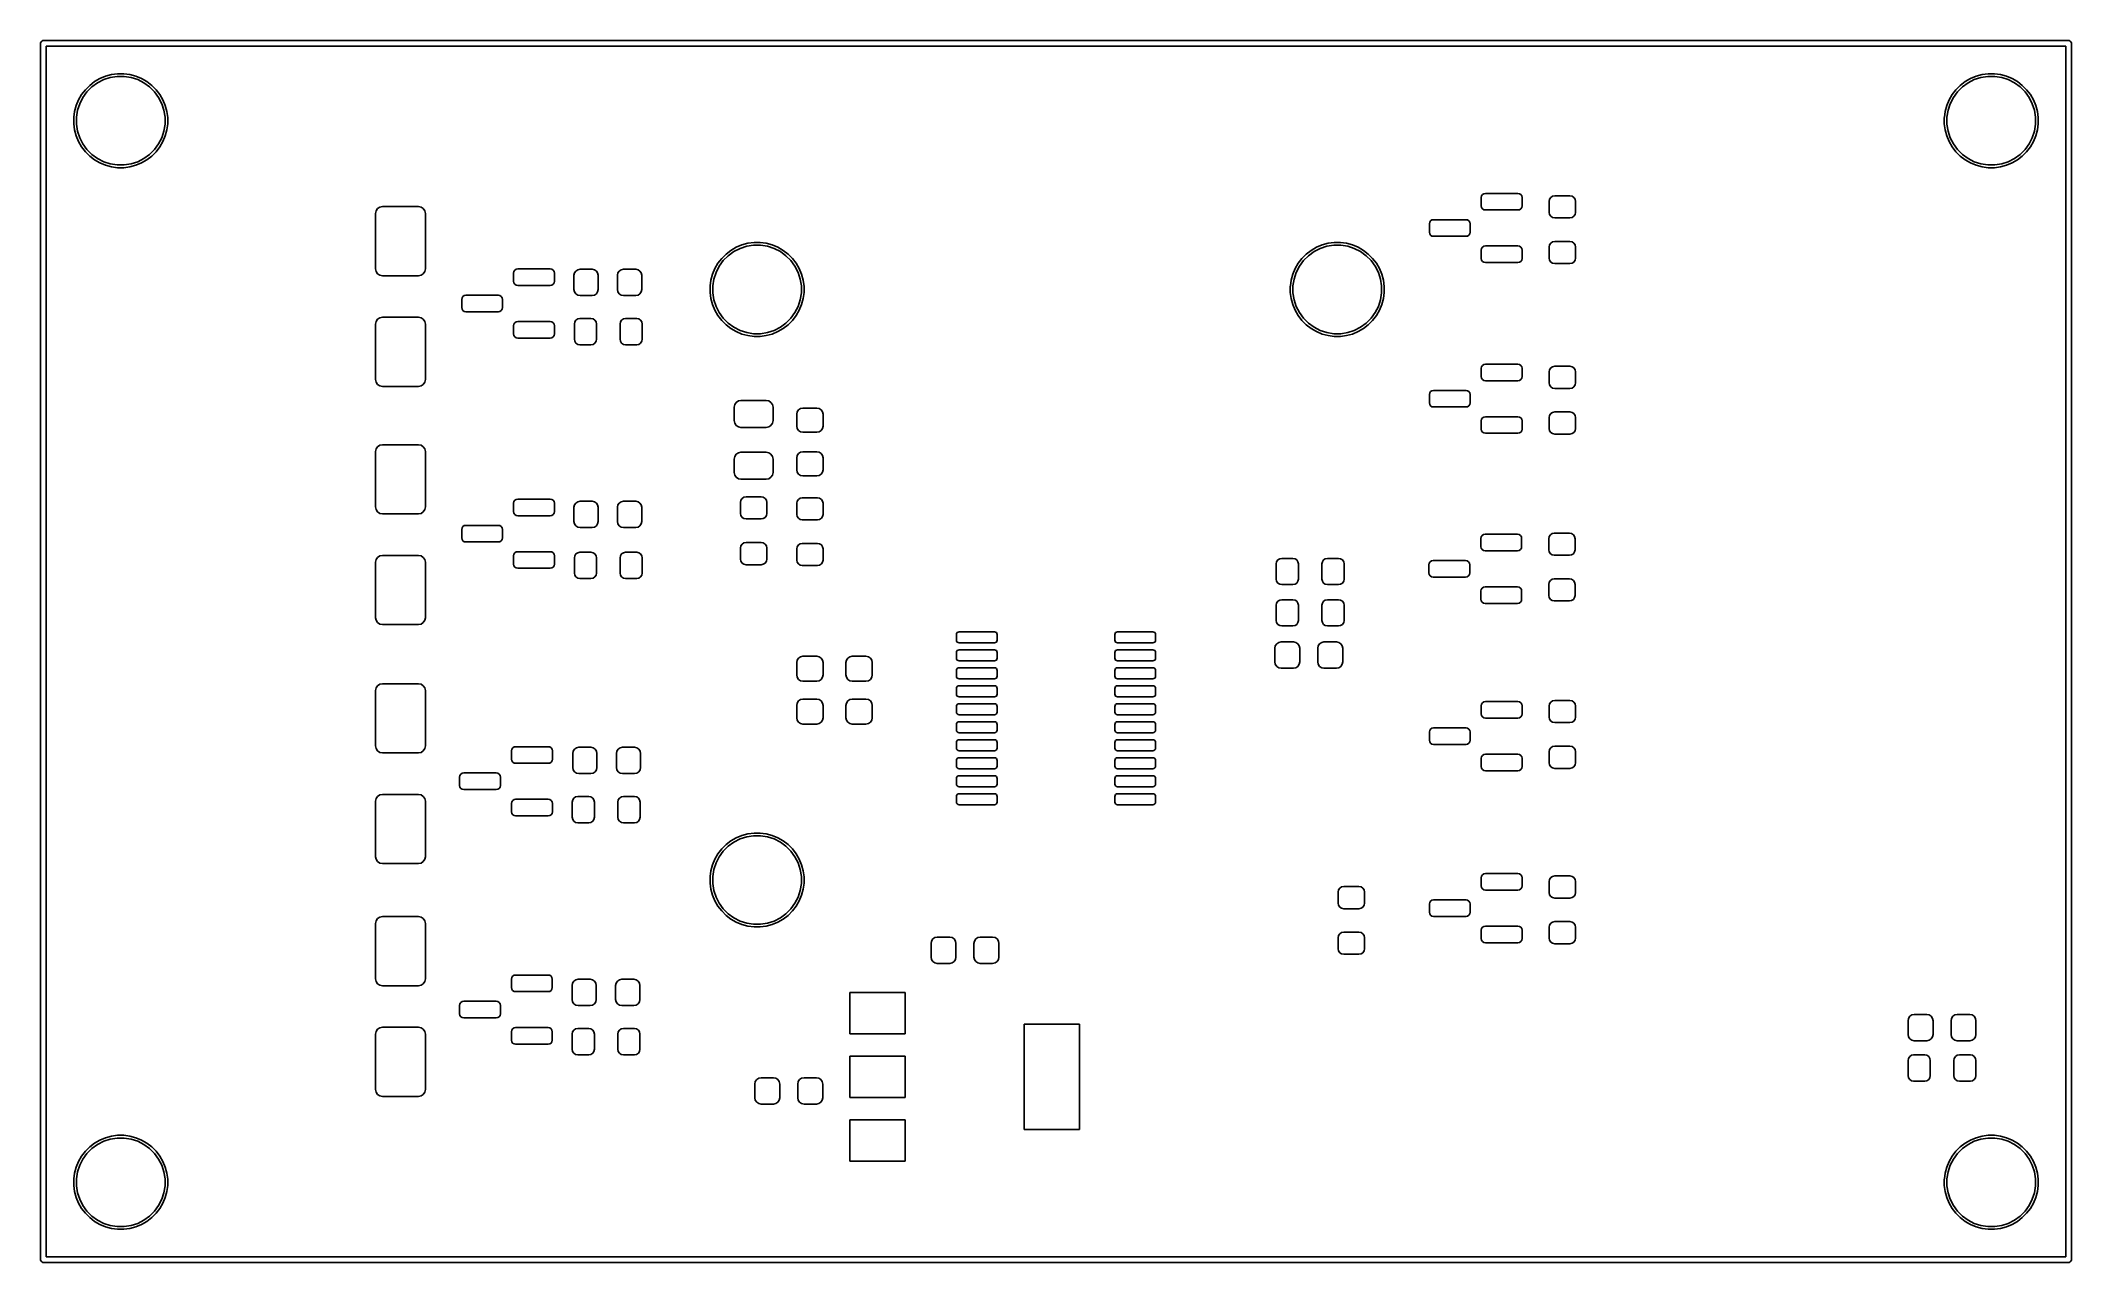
# Model space of a CAD drawing. Extents: x 5.23 to 8.11, y -4.02 to -2.29.
import ezdxf

# ---------------------------------------------------------------- set-up
doc = ezdxf.new("R2010")
doc.units = 0
doc.header["$MEASUREMENT"] = 0
doc.layers.add('BLACK', color=7, linetype='CONTINUOUS')

msp = doc.modelspace()

# ---------------------------------------------------------------- linework, layer by layer
at = {"layer": 'BLACK', "linetype": 'CONTINUOUS'}
for p, q in [((5.2261, -2.2892), (5.2267, -2.2878)), ((5.2261, -2.29), (5.2261, -2.2892)), ((5.2261, -4.02), (5.2261, -2.29)), ((5.2267, -2.2878), (5.2278, -2.2867)), ((5.2278, -2.2867), (5.2292, -2.2861)), ((5.2292, -2.2861), (5.23, -2.2861)), ((5.23, -2.2861), (8.11, -2.2861)), ((5.2339, -2.2939), (5.2339, -4.0161)), ((8.1061, -2.2939), (5.2339, -2.2939)), ((8.1061, -4.0161), (8.1061, -2.2939)), ((8.11, -2.2861), (8.1108, -2.2861)), ((8.1108, -2.2861), (8.1122, -2.2867)), ((8.1122, -2.2867), (8.1133, -2.2878)), ((8.1133, -2.2878), (8.1139, -2.2892)), ((8.1139, -2.2892), (8.1139, -2.29)), ((8.1139, -2.29), (8.1139, -4.02)), ((5.3104, -2.34), (5.3185, -2.3366)), ((5.3252, -2.3386), (5.3158, -2.3416)), ((5.3185, -2.3366), (5.3269, -2.3344)), ((5.335, -2.337), (5.3252, -2.3386)), ((5.3269, -2.3344), (5.3356, -2.3332)), ((5.345, -2.337), (5.335, -2.337)), ((5.3356, -2.3332), (5.3444, -2.3332)), ((5.3444, -2.3332), (5.3531, -2.3344)), ((5.3548, -2.3386), (5.345, -2.337)), ((5.3531, -2.3344), (5.3615, -2.3366)), ((5.3642, -2.3416), (5.3548, -2.3386)), ((5.3615, -2.3366), (5.3696, -2.34)), ((7.9704, -2.34), (7.9785, -2.3366)), ((7.9852, -2.3386), (7.9758, -2.3416)), ((7.9785, -2.3366), (7.9869, -2.3344)), ((7.995, -2.337), (7.9852, -2.3386)), ((7.9869, -2.3344), (7.9956, -2.3332)), ((8.005, -2.337), (7.995, -2.337)), ((7.9956, -2.3332), (8.0044, -2.3332)), ((8.0044, -2.3332), (8.0131, -2.3344)), ((8.0148, -2.3386), (8.005, -2.337)), ((8.0131, -2.3344), (8.0215, -2.3366)), ((8.0242, -2.3416), (8.0148, -2.3386)), ((8.0215, -2.3366), (8.0296, -2.34)), ((5.28, -2.3704), (5.2844, -2.3628)), ((5.2861, -2.367), (5.2816, -2.3758)), ((5.2844, -2.3628), (5.2897, -2.3559)), ((5.292, -2.359), (5.2861, -2.367)), ((5.2897, -2.3559), (5.2959, -2.3497)), ((5.299, -2.352), (5.292, -2.359)), ((5.2959, -2.3497), (5.3028, -2.3444)), ((5.307, -2.3461), (5.299, -2.352)), ((5.3028, -2.3444), (5.3104, -2.34)), ((5.3158, -2.3416), (5.307, -2.3461)), ((5.373, -2.3461), (5.3642, -2.3416)), ((5.3696, -2.34), (5.3772, -2.3444)), ((5.381, -2.352), (5.373, -2.3461)), ((5.3772, -2.3444), (5.3841, -2.3497)), ((5.388, -2.359), (5.381, -2.352)), ((5.3841, -2.3497), (5.3903, -2.3559)), ((5.3939, -2.367), (5.388, -2.359)), ((5.3903, -2.3559), (5.3956, -2.3628)), ((5.3984, -2.3758), (5.3939, -2.367)), ((5.3956, -2.3628), (5.4, -2.3704)), ((7.94, -2.3704), (7.9444, -2.3628)), ((7.9461, -2.367), (7.9416, -2.3758)), ((7.9444, -2.3628), (7.9497, -2.3559)), ((7.952, -2.359), (7.9461, -2.367)), ((7.9497, -2.3559), (7.9559, -2.3497)), ((7.959, -2.352), (7.952, -2.359)), ((7.9559, -2.3497), (7.9628, -2.3444)), ((7.967, -2.3461), (7.959, -2.352)), ((7.9628, -2.3444), (7.9704, -2.34)), ((7.9758, -2.3416), (7.967, -2.3461)), ((8.033, -2.3461), (8.0242, -2.3416)), ((8.0296, -2.34), (8.0372, -2.3444)), ((8.041, -2.352), (8.033, -2.3461)), ((8.0372, -2.3444), (8.0441, -2.3497)), ((8.048, -2.359), (8.041, -2.352)), ((8.0441, -2.3497), (8.0503, -2.3559)), ((8.0539, -2.367), (8.048, -2.359)), ((8.0503, -2.3559), (8.0556, -2.3628)), ((8.0584, -2.3758), (8.0539, -2.367)), ((8.0556, -2.3628), (8.06, -2.3704)), ((5.2732, -2.3956), (5.2733, -2.395)), ((5.2732, -2.4044), (5.2732, -2.3956)), ((5.2733, -2.395), (5.2744, -2.3869)), ((5.2744, -2.3869), (5.2766, -2.3785)), ((5.2766, -2.3785), (5.28, -2.3704)), ((5.2786, -2.3852), (5.277, -2.395)), ((5.277, -2.395), (5.277, -2.405)), ((5.2816, -2.3758), (5.2786, -2.3852)), ((5.4014, -2.3852), (5.3984, -2.3758)), ((5.4, -2.3704), (5.4034, -2.3785)), ((5.403, -2.395), (5.4014, -2.3852)), ((5.403, -2.405), (5.403, -2.395)), ((5.4034, -2.3785), (5.4056, -2.3869)), ((5.4056, -2.3869), (5.4068, -2.3956)), ((5.4068, -2.3956), (5.4068, -2.4044)), ((7.9332, -2.3956), (7.9333, -2.395)), ((7.9332, -2.4044), (7.9332, -2.3956)), ((7.9333, -2.395), (7.9344, -2.3869)), ((7.9344, -2.3869), (7.9366, -2.3785)), ((7.9366, -2.3785), (7.94, -2.3704)), ((7.9386, -2.3852), (7.937, -2.395)), ((7.937, -2.395), (7.937, -2.405)), ((7.9416, -2.3758), (7.9386, -2.3852)), ((8.0614, -2.3852), (8.0584, -2.3758)), ((8.06, -2.3704), (8.0634, -2.3785)), ((8.063, -2.395), (8.0614, -2.3852)), ((8.063, -2.405), (8.063, -2.395)), ((8.0634, -2.3785), (8.0656, -2.3869)), ((8.0656, -2.3869), (8.0668, -2.3956)), ((8.0668, -2.3956), (8.0668, -2.4044)), ((5.2744, -2.4131), (5.2732, -2.4044)), ((5.2766, -2.4215), (5.2744, -2.4131)), ((5.28, -2.4296), (5.2766, -2.4215)), ((5.277, -2.405), (5.2786, -2.4148)), ((5.2786, -2.4148), (5.2816, -2.4242)), ((5.2816, -2.4242), (5.2861, -2.433)), ((5.3939, -2.433), (5.3984, -2.4242)), ((5.3984, -2.4242), (5.4014, -2.4148)), ((5.4034, -2.4215), (5.4, -2.4296)), ((5.4014, -2.4148), (5.403, -2.405)), ((5.4056, -2.4131), (5.4034, -2.4215)), ((5.4068, -2.4044), (5.4056, -2.4131)), ((7.9344, -2.4131), (7.9332, -2.4044)), ((7.9366, -2.4215), (7.9344, -2.4131)), ((7.94, -2.4296), (7.9366, -2.4215)), ((7.937, -2.405), (7.9386, -2.4148)), ((7.9386, -2.4148), (7.9416, -2.4242)), ((7.9416, -2.4242), (7.9461, -2.433)), ((8.0539, -2.433), (8.0584, -2.4242)), ((8.0584, -2.4242), (8.0614, -2.4148)), ((8.0634, -2.4215), (8.06, -2.4296)), ((8.0614, -2.4148), (8.063, -2.405)), ((8.0656, -2.4131), (8.0634, -2.4215)), ((8.0668, -2.4044), (8.0656, -2.4131)), ((5.2844, -2.4372), (5.28, -2.4296)), ((5.2897, -2.4441), (5.2844, -2.4372)), ((5.2861, -2.433), (5.292, -2.441)), ((5.2959, -2.4503), (5.2897, -2.4441)), ((5.292, -2.441), (5.299, -2.448)), ((5.3028, -2.4556), (5.2959, -2.4503)), ((5.299, -2.448), (5.307, -2.4539)), ((5.307, -2.4539), (5.3158, -2.4584)), ((5.3642, -2.4584), (5.373, -2.4539)), ((5.373, -2.4539), (5.381, -2.448)), ((5.3841, -2.4503), (5.3772, -2.4556)), ((5.381, -2.448), (5.388, -2.441)), ((5.3903, -2.4441), (5.3841, -2.4503)), ((5.388, -2.441), (5.3939, -2.433)), ((5.3956, -2.4372), (5.3903, -2.4441)), ((5.4, -2.4296), (5.3956, -2.4372)), ((7.9444, -2.4372), (7.94, -2.4296)), ((7.9497, -2.4441), (7.9444, -2.4372)), ((7.9461, -2.433), (7.952, -2.441)), ((7.9559, -2.4503), (7.9497, -2.4441)), ((7.952, -2.441), (7.959, -2.448)), ((7.9628, -2.4556), (7.9559, -2.4503)), ((7.959, -2.448), (7.967, -2.4539)), ((7.967, -2.4539), (7.9758, -2.4584)), ((8.0242, -2.4584), (8.033, -2.4539)), ((8.033, -2.4539), (8.041, -2.448)), ((8.0441, -2.4503), (8.0372, -2.4556)), ((8.041, -2.448), (8.048, -2.441)), ((8.0503, -2.4441), (8.0441, -2.4503)), ((8.048, -2.441), (8.0539, -2.433)), ((8.0556, -2.4372), (8.0503, -2.4441)), ((8.06, -2.4296), (8.0556, -2.4372)), ((5.3104, -2.46), (5.3028, -2.4556)), ((5.3185, -2.4634), (5.3104, -2.46)), ((5.3158, -2.4584), (5.3252, -2.4614)), ((5.3269, -2.4656), (5.3185, -2.4634)), ((5.3252, -2.4614), (5.335, -2.463)), ((5.3356, -2.4668), (5.3269, -2.4656)), ((5.335, -2.463), (5.345, -2.463)), ((5.3444, -2.4668), (5.3356, -2.4668)), ((5.3531, -2.4656), (5.3444, -2.4668)), ((5.345, -2.463), (5.3548, -2.4614)), ((5.3615, -2.4634), (5.3531, -2.4656)), ((5.3548, -2.4614), (5.3642, -2.4584)), ((5.3696, -2.46), (5.3615, -2.4634)), ((5.3772, -2.4556), (5.3696, -2.46)), ((7.9704, -2.46), (7.9628, -2.4556)), ((7.9785, -2.4634), (7.9704, -2.46)), ((7.9758, -2.4584), (7.9852, -2.4614)), ((7.9869, -2.4656), (7.9785, -2.4634)), ((7.9852, -2.4614), (7.995, -2.463)), ((7.9956, -2.4668), (7.9869, -2.4656)), ((7.995, -2.463), (8.005, -2.463)), ((8.0044, -2.4668), (7.9956, -2.4668)), ((8.0131, -2.4656), (8.0044, -2.4668)), ((8.005, -2.463), (8.0148, -2.4614)), ((8.0215, -2.4634), (8.0131, -2.4656)), ((8.0148, -2.4614), (8.0242, -2.4584)), ((8.0296, -2.46), (8.0215, -2.4634)), ((8.0372, -2.4556), (8.0296, -2.46)), ((7.2748, -2.5093), (7.2752, -2.507)), ((7.2748, -2.5211), (7.2748, -2.5093)), ((7.2752, -2.507), (7.2765, -2.5051)), ((7.2765, -2.5051), (7.2784, -2.5038)), ((7.2784, -2.5038), (7.2807, -2.5034)), ((7.2807, -2.5034), (7.3269, -2.5034)), ((7.3269, -2.5034), (7.3292, -2.5038)), ((7.3292, -2.5038), (7.3311, -2.5051)), ((7.3311, -2.5051), (7.3324, -2.507)), ((7.3324, -2.507), (7.3329, -2.5093)), ((7.3329, -2.5093), (7.3329, -2.5211)), ((7.3713, -2.5147), (7.3719, -2.5117)), ((7.3719, -2.5117), (7.3736, -2.5092)), ((7.3736, -2.5092), (7.3762, -2.5074)), ((7.3762, -2.5074), (7.3792, -2.5069)), ((7.3792, -2.5069), (7.4008, -2.5069)), ((7.4008, -2.5069), (7.4038, -2.5074)), ((7.4038, -2.5074), (7.4064, -2.5092)), ((7.4064, -2.5092), (7.4081, -2.5117)), ((7.4081, -2.5117), (7.4087, -2.5147)), ((5.7023, -2.5319), (5.7031, -2.5281)), ((5.7023, -2.6106), (5.7023, -2.5319)), ((5.7031, -2.5281), (5.7052, -2.5249)), ((5.7052, -2.5249), (5.7084, -2.5228)), ((5.7084, -2.5228), (5.7121, -2.522)), ((5.7121, -2.522), (5.7633, -2.522)), ((5.7633, -2.522), (5.7671, -2.5228)), ((5.7671, -2.5228), (5.7703, -2.5249)), ((5.7703, -2.5249), (5.7724, -2.5281)), ((5.7724, -2.5281), (5.7732, -2.5319)), ((5.7732, -2.5319), (5.7732, -2.6106)), ((7.2027, -2.5425), (7.2046, -2.5412)), ((7.2046, -2.5412), (7.2069, -2.5408)), ((7.2069, -2.5408), (7.2531, -2.5408)), ((7.2531, -2.5408), (7.2554, -2.5412)), ((7.2554, -2.5412), (7.2573, -2.5425)), ((7.2752, -2.5234), (7.2748, -2.5211)), ((7.2765, -2.5253), (7.2752, -2.5234)), ((7.2784, -2.5266), (7.2765, -2.5253)), ((7.2807, -2.527), (7.2784, -2.5266)), ((7.3269, -2.527), (7.2807, -2.527)), ((7.3292, -2.5266), (7.3269, -2.527)), ((7.3311, -2.5253), (7.3292, -2.5266)), ((7.3324, -2.5234), (7.3311, -2.5253)), ((7.3329, -2.5211), (7.3324, -2.5234)), ((7.3713, -2.5305), (7.3713, -2.5147)), ((7.3719, -2.5335), (7.3713, -2.5305)), ((7.3736, -2.536), (7.3719, -2.5335)), ((7.3762, -2.5377), (7.3736, -2.536)), ((7.3792, -2.5383), (7.3762, -2.5377)), ((7.4008, -2.5383), (7.3792, -2.5383)), ((7.4038, -2.5377), (7.4008, -2.5383)), ((7.4064, -2.536), (7.4038, -2.5377)), ((7.4081, -2.5335), (7.4064, -2.536)), ((7.4087, -2.5305), (7.4081, -2.5335)), ((7.4087, -2.5147), (7.4087, -2.5305)), ((7.201, -2.5467), (7.2014, -2.5444)), ((7.201, -2.5585), (7.201, -2.5467)), ((7.2014, -2.5608), (7.201, -2.5585)), ((7.2014, -2.5444), (7.2027, -2.5425)), ((7.2027, -2.5627), (7.2014, -2.5608)), ((7.2046, -2.564), (7.2027, -2.5627)), ((7.2069, -2.5644), (7.2046, -2.564)), ((7.2531, -2.5644), (7.2069, -2.5644)), ((7.2554, -2.564), (7.2531, -2.5644)), ((7.2573, -2.5627), (7.2554, -2.564)), ((7.2573, -2.5425), (7.2586, -2.5444)), ((7.2586, -2.5608), (7.2573, -2.5627)), ((7.2586, -2.5444), (7.259, -2.5467)), ((7.259, -2.5585), (7.2586, -2.5608)), ((7.259, -2.5467), (7.259, -2.5585)), ((6.1893, -2.6028), (6.1946, -2.5959)), ((6.1969, -2.599), (6.1911, -2.607)), ((6.1946, -2.5959), (6.2008, -2.5897)), ((6.2039, -2.592), (6.1969, -2.599)), ((6.2008, -2.5897), (6.2078, -2.5844)), ((6.2119, -2.5861), (6.2039, -2.592)), ((6.2078, -2.5844), (6.2154, -2.58)), ((6.2208, -2.5816), (6.2119, -2.5861)), ((6.2154, -2.58), (6.2234, -2.5766)), ((6.2302, -2.5786), (6.2208, -2.5816)), ((6.2234, -2.5766), (6.2319, -2.5744)), ((6.24, -2.577), (6.2302, -2.5786)), ((6.2319, -2.5744), (6.2406, -2.5732)), ((6.2499, -2.577), (6.24, -2.577)), ((6.2406, -2.5732), (6.2493, -2.5732)), ((6.2493, -2.5732), (6.258, -2.5744)), ((6.2597, -2.5786), (6.2499, -2.577)), ((6.258, -2.5744), (6.2665, -2.5766)), ((6.2691, -2.5816), (6.2597, -2.5786)), ((6.2665, -2.5766), (6.2746, -2.58)), ((6.278, -2.5861), (6.2691, -2.5816)), ((6.2746, -2.58), (6.2821, -2.5844)), ((6.286, -2.592), (6.278, -2.5861)), ((6.2821, -2.5844), (6.2891, -2.5897)), ((6.293, -2.599), (6.286, -2.592)), ((6.2891, -2.5897), (6.2953, -2.5959)), ((6.2988, -2.607), (6.293, -2.599)), ((6.2953, -2.5959), (6.3006, -2.6028)), ((7.0144, -2.6028), (7.0197, -2.5959)), ((7.022, -2.599), (7.0161, -2.607)), ((7.0197, -2.5959), (7.0259, -2.5897)), ((7.029, -2.592), (7.022, -2.599)), ((7.0259, -2.5897), (7.0328, -2.5844)), ((7.037, -2.5861), (7.029, -2.592)), ((7.0328, -2.5844), (7.0404, -2.58)), ((7.0458, -2.5816), (7.037, -2.5861)), ((7.0404, -2.58), (7.0485, -2.5766)), ((7.0552, -2.5786), (7.0458, -2.5816)), ((7.0485, -2.5766), (7.0569, -2.5744)), ((7.065, -2.577), (7.0552, -2.5786)), ((7.0569, -2.5744), (7.0656, -2.5732)), ((7.075, -2.577), (7.065, -2.577)), ((7.0656, -2.5732), (7.0744, -2.5732)), ((7.0744, -2.5732), (7.0831, -2.5744)), ((7.0848, -2.5786), (7.075, -2.577)), ((7.0831, -2.5744), (7.0915, -2.5766)), ((7.0942, -2.5816), (7.0848, -2.5786)), ((7.0915, -2.5766), (7.0996, -2.58)), ((7.103, -2.5861), (7.0942, -2.5816)), ((7.0996, -2.58), (7.1072, -2.5844)), ((7.111, -2.592), (7.103, -2.5861)), ((7.1072, -2.5844), (7.1141, -2.5897)), ((7.118, -2.599), (7.111, -2.592)), ((7.1141, -2.5897), (7.1203, -2.5959)), ((7.1239, -2.607), (7.118, -2.599)), ((7.1203, -2.5959), (7.1256, -2.6028)), ((7.2748, -2.5841), (7.2752, -2.5818)), ((7.2748, -2.5959), (7.2748, -2.5841)), ((7.2752, -2.5982), (7.2748, -2.5959)), ((7.2752, -2.5818), (7.2765, -2.5799)), ((7.2765, -2.6001), (7.2752, -2.5982)), ((7.2765, -2.5799), (7.2784, -2.5786)), ((7.2784, -2.5786), (7.2807, -2.5782)), ((7.2807, -2.5782), (7.3269, -2.5782)), ((7.3269, -2.5782), (7.3292, -2.5786)), ((7.3292, -2.5786), (7.3311, -2.5799)), ((7.3311, -2.5799), (7.3324, -2.5818)), ((7.3324, -2.5982), (7.3311, -2.6001)), ((7.3324, -2.5818), (7.3329, -2.5841)), ((7.3329, -2.5959), (7.3324, -2.5982)), ((7.3329, -2.5841), (7.3329, -2.5959)), ((7.3713, -2.5797), (7.3719, -2.5767)), ((7.3713, -2.5954), (7.3713, -2.5797)), ((7.3719, -2.5984), (7.3713, -2.5954)), ((7.3719, -2.5767), (7.3736, -2.5741)), ((7.3736, -2.601), (7.3719, -2.5984)), ((7.3736, -2.5741), (7.3762, -2.5724)), ((7.3762, -2.5724), (7.3792, -2.5718)), ((7.3792, -2.5718), (7.4008, -2.5718)), ((7.4008, -2.5718), (7.4038, -2.5724)), ((7.4038, -2.5724), (7.4064, -2.5741)), ((7.4064, -2.5741), (7.4081, -2.5767)), ((7.4081, -2.5984), (7.4064, -2.601)), ((7.4081, -2.5767), (7.4087, -2.5797)), ((7.4087, -2.5954), (7.4081, -2.5984)), ((7.4087, -2.5797), (7.4087, -2.5954)), ((5.7031, -2.6144), (5.7023, -2.6106)), ((5.7052, -2.6176), (5.7031, -2.6144)), ((5.7084, -2.6197), (5.7052, -2.6176)), ((5.7121, -2.6205), (5.7084, -2.6197)), ((5.7633, -2.6205), (5.7121, -2.6205)), ((5.7671, -2.6197), (5.7633, -2.6205)), ((5.7703, -2.6176), (5.7671, -2.6197)), ((5.7724, -2.6144), (5.7703, -2.6176)), ((5.7732, -2.6106), (5.7724, -2.6144)), ((5.8987, -2.6167), (5.8992, -2.6144)), ((5.8987, -2.6285), (5.8987, -2.6167)), ((5.8992, -2.6144), (5.9004, -2.6125)), ((5.9004, -2.6125), (5.9023, -2.6112)), ((5.9023, -2.6112), (5.9046, -2.6108)), ((5.9046, -2.6108), (5.9509, -2.6108)), ((5.9509, -2.6108), (5.9531, -2.6112)), ((5.9531, -2.6112), (5.955, -2.6125)), ((5.955, -2.6125), (5.9563, -2.6144)), ((5.9563, -2.6144), (5.9568, -2.6167)), ((5.9568, -2.6167), (5.9568, -2.6285)), ((5.9844, -2.6199), (5.9851, -2.6166)), ((5.9844, -2.6401), (5.9844, -2.6199)), ((5.9851, -2.6166), (5.987, -2.6138)), ((5.987, -2.6138), (5.9898, -2.612)), ((5.9898, -2.612), (5.9931, -2.6113)), ((5.9931, -2.6113), (6.0103, -2.6113)), ((6.0103, -2.6113), (6.0136, -2.612)), ((6.0136, -2.612), (6.0164, -2.6138)), ((6.0164, -2.6138), (6.0182, -2.6166)), ((6.0182, -2.6166), (6.0189, -2.6199)), ((6.0189, -2.6199), (6.0189, -2.6401)), ((6.0465, -2.6199), (6.0471, -2.6166)), ((6.0465, -2.6401), (6.0465, -2.6199)), ((6.0471, -2.6166), (6.049, -2.6138)), ((6.049, -2.6138), (6.0518, -2.612)), ((6.0518, -2.612), (6.0551, -2.6113)), ((6.0551, -2.6113), (6.0723, -2.6113)), ((6.0723, -2.6113), (6.0756, -2.612)), ((6.0756, -2.612), (6.0784, -2.6138)), ((6.0784, -2.6138), (6.0802, -2.6166)), ((6.0802, -2.6166), (6.0809, -2.6199)), ((6.0809, -2.6199), (6.0809, -2.6401)), ((6.1783, -2.635), (6.1793, -2.6269)), ((6.1793, -2.6269), (6.1816, -2.6185)), ((6.1816, -2.6185), (6.1849, -2.6104)), ((6.1835, -2.6252), (6.182, -2.635)), ((6.1866, -2.6158), (6.1835, -2.6252)), ((6.1849, -2.6104), (6.1893, -2.6028)), ((6.1911, -2.607), (6.1866, -2.6158)), ((6.3033, -2.6158), (6.2988, -2.607)), ((6.3006, -2.6028), (6.305, -2.6104)), ((6.3064, -2.6252), (6.3033, -2.6158)), ((6.305, -2.6104), (6.3083, -2.6185)), ((6.308, -2.635), (6.3064, -2.6252)), ((6.3083, -2.6185), (6.3106, -2.6269)), ((6.3106, -2.6269), (6.3117, -2.6356)), ((7.0033, -2.635), (7.0044, -2.6269)), ((7.0044, -2.6269), (7.0066, -2.6185)), ((7.0066, -2.6185), (7.01, -2.6104)), ((7.0086, -2.6252), (7.007, -2.635)), ((7.0116, -2.6158), (7.0086, -2.6252)), ((7.01, -2.6104), (7.0144, -2.6028)), ((7.0161, -2.607), (7.0116, -2.6158)), ((7.1284, -2.6158), (7.1239, -2.607)), ((7.1256, -2.6028), (7.13, -2.6104)), ((7.1314, -2.6252), (7.1284, -2.6158)), ((7.13, -2.6104), (7.1334, -2.6185)), ((7.133, -2.635), (7.1314, -2.6252)), ((7.1334, -2.6185), (7.1356, -2.6269)), ((7.1356, -2.6269), (7.1368, -2.6356)), ((7.2784, -2.6014), (7.2765, -2.6001)), ((7.2807, -2.6018), (7.2784, -2.6014)), ((7.3269, -2.6018), (7.2807, -2.6018)), ((7.3292, -2.6014), (7.3269, -2.6018)), ((7.3311, -2.6001), (7.3292, -2.6014)), ((7.3762, -2.6027), (7.3736, -2.601)), ((7.3792, -2.6033), (7.3762, -2.6027)), ((7.4008, -2.6033), (7.3792, -2.6033)), ((7.4038, -2.6027), (7.4008, -2.6033)), ((7.4064, -2.601), (7.4038, -2.6027)), ((5.8249, -2.6541), (5.8253, -2.6518)), ((5.8249, -2.6659), (5.8249, -2.6541)), ((5.8253, -2.6518), (5.8266, -2.6499)), ((5.8266, -2.6499), (5.8285, -2.6486)), ((5.8285, -2.6486), (5.8308, -2.6482)), ((5.8308, -2.6482), (5.877, -2.6482)), ((5.877, -2.6482), (5.8793, -2.6486)), ((5.8793, -2.6486), (5.8812, -2.6499)), ((5.8812, -2.6499), (5.8825, -2.6518)), ((5.8825, -2.6518), (5.883, -2.6541)), ((5.883, -2.6541), (5.883, -2.6659)), ((5.8992, -2.6308), (5.8987, -2.6285)), ((5.9004, -2.6327), (5.8992, -2.6308)), ((5.9023, -2.634), (5.9004, -2.6327)), ((5.9046, -2.6344), (5.9023, -2.634)), ((5.9509, -2.6344), (5.9046, -2.6344)), ((5.9531, -2.634), (5.9509, -2.6344)), ((5.955, -2.6327), (5.9531, -2.634)), ((5.9563, -2.6308), (5.955, -2.6327)), ((5.9568, -2.6285), (5.9563, -2.6308)), ((5.9851, -2.6434), (5.9844, -2.6401)), ((5.987, -2.6462), (5.9851, -2.6434)), ((5.9898, -2.648), (5.987, -2.6462)), ((5.9931, -2.6487), (5.9898, -2.648)), ((6.0103, -2.6487), (5.9931, -2.6487)), ((6.0136, -2.648), (6.0103, -2.6487)), ((6.0164, -2.6462), (6.0136, -2.648)), ((6.0182, -2.6434), (6.0164, -2.6462)), ((6.0189, -2.6401), (6.0182, -2.6434)), ((6.0471, -2.6434), (6.0465, -2.6401)), ((6.049, -2.6462), (6.0471, -2.6434)), ((6.0518, -2.648), (6.049, -2.6462)), ((6.0551, -2.6487), (6.0518, -2.648)), ((6.0723, -2.6487), (6.0551, -2.6487)), ((6.0756, -2.648), (6.0723, -2.6487)), ((6.0784, -2.6462), (6.0756, -2.648)), ((6.0802, -2.6434), (6.0784, -2.6462)), ((6.0809, -2.6401), (6.0802, -2.6434)), ((6.1782, -2.6356), (6.1783, -2.635)), ((6.1782, -2.6444), (6.1782, -2.6356)), ((6.1793, -2.6531), (6.1782, -2.6444)), ((6.1816, -2.6615), (6.1793, -2.6531)), ((6.182, -2.635), (6.182, -2.645)), ((6.182, -2.645), (6.1835, -2.6548)), ((6.1835, -2.6548), (6.1866, -2.6642)), ((6.3033, -2.6642), (6.3064, -2.6548)), ((6.3064, -2.6548), (6.308, -2.645)), ((6.308, -2.645), (6.308, -2.635)), ((6.3106, -2.6531), (6.3083, -2.6615)), ((6.3117, -2.6444), (6.3106, -2.6531)), ((6.3117, -2.6356), (6.3117, -2.6444)), ((7.0032, -2.6356), (7.0033, -2.635)), ((7.0032, -2.6444), (7.0032, -2.6356)), ((7.0044, -2.6531), (7.0032, -2.6444)), ((7.0066, -2.6615), (7.0044, -2.6531)), ((7.007, -2.635), (7.007, -2.645)), ((7.007, -2.645), (7.0086, -2.6548)), ((7.0086, -2.6548), (7.0116, -2.6642)), ((7.1284, -2.6642), (7.1314, -2.6548)), ((7.1314, -2.6548), (7.133, -2.645)), ((7.133, -2.645), (7.133, -2.635)), ((7.1356, -2.6531), (7.1334, -2.6615)), ((7.1368, -2.6444), (7.1356, -2.6531)), ((7.1368, -2.6356), (7.1368, -2.6444)), ((5.7023, -2.6894), (5.7031, -2.6856)), ((5.7031, -2.6856), (5.7052, -2.6824)), ((5.7052, -2.6824), (5.7084, -2.6803)), ((5.7084, -2.6803), (5.7121, -2.6795)), ((5.7121, -2.6795), (5.7633, -2.6795)), ((5.7633, -2.6795), (5.7671, -2.6803)), ((5.7671, -2.6803), (5.7703, -2.6824)), ((5.7703, -2.6824), (5.7724, -2.6856)), ((5.7724, -2.6856), (5.7732, -2.6894)), ((5.8253, -2.6682), (5.8249, -2.6659)), ((5.8266, -2.6701), (5.8253, -2.6682)), ((5.8285, -2.6714), (5.8266, -2.6701)), ((5.8308, -2.6718), (5.8285, -2.6714)), ((5.877, -2.6718), (5.8308, -2.6718)), ((5.8793, -2.6714), (5.877, -2.6718)), ((5.8812, -2.6701), (5.8793, -2.6714)), ((5.8825, -2.6682), (5.8812, -2.6701)), ((5.883, -2.6659), (5.8825, -2.6682)), ((5.9023, -2.686), (5.9046, -2.6856)), ((5.9046, -2.6856), (5.9509, -2.6856)), ((5.9509, -2.6856), (5.9531, -2.686)), ((5.9857, -2.6862), (5.9874, -2.6836)), ((5.9874, -2.6836), (5.9899, -2.6819)), ((5.9899, -2.6819), (5.993, -2.6813)), ((5.993, -2.6813), (6.0087, -2.6813)), ((6.0087, -2.6813), (6.0117, -2.6819)), ((6.0117, -2.6819), (6.0143, -2.6836)), ((6.0143, -2.6836), (6.016, -2.6862)), ((6.0506, -2.6862), (6.0523, -2.6836)), ((6.0523, -2.6836), (6.0549, -2.6819)), ((6.0549, -2.6819), (6.0579, -2.6813)), ((6.0579, -2.6813), (6.0737, -2.6813)), ((6.0737, -2.6813), (6.0767, -2.6819)), ((6.0767, -2.6819), (6.0792, -2.6836)), ((6.0792, -2.6836), (6.0809, -2.6862)), ((6.1849, -2.6696), (6.1816, -2.6615)), ((6.1893, -2.6772), (6.1849, -2.6696)), ((6.1866, -2.6642), (6.1911, -2.673)), ((6.1946, -2.6841), (6.1893, -2.6772)), ((6.1911, -2.673), (6.1969, -2.681)), ((6.2008, -2.6903), (6.1946, -2.6841)), ((6.1969, -2.681), (6.2039, -2.688)), ((6.286, -2.688), (6.293, -2.681)), ((6.2953, -2.6841), (6.2891, -2.6903)), ((6.293, -2.681), (6.2988, -2.673)), ((6.3006, -2.6772), (6.2953, -2.6841)), ((6.2988, -2.673), (6.3033, -2.6642)), ((6.305, -2.6696), (6.3006, -2.6772)), ((6.3083, -2.6615), (6.305, -2.6696)), ((7.01, -2.6696), (7.0066, -2.6615)), ((7.0144, -2.6772), (7.01, -2.6696)), ((7.0116, -2.6642), (7.0161, -2.673)), ((7.0197, -2.6841), (7.0144, -2.6772)), ((7.0161, -2.673), (7.022, -2.681)), ((7.0259, -2.6903), (7.0197, -2.6841)), ((7.022, -2.681), (7.029, -2.688)), ((7.111, -2.688), (7.118, -2.681)), ((7.1203, -2.6841), (7.1141, -2.6903)), ((7.118, -2.681), (7.1239, -2.673)), ((7.1256, -2.6772), (7.1203, -2.6841)), ((7.1239, -2.673), (7.1284, -2.6642)), ((7.13, -2.6696), (7.1256, -2.6772)), ((7.1334, -2.6615), (7.13, -2.6696)), ((5.7023, -2.7681), (5.7023, -2.6894)), ((5.7732, -2.6894), (5.7732, -2.7681)), ((5.8987, -2.6915), (5.8992, -2.6892)), ((5.8987, -2.7033), (5.8987, -2.6915)), ((5.8992, -2.7056), (5.8987, -2.7033)), ((5.8992, -2.6892), (5.9004, -2.6873)), ((5.9004, -2.7075), (5.8992, -2.7056)), ((5.9004, -2.6873), (5.9023, -2.686)), ((5.9023, -2.7088), (5.9004, -2.7075)), ((5.9046, -2.7092), (5.9023, -2.7088)), ((5.9509, -2.7092), (5.9046, -2.7092)), ((5.9531, -2.7088), (5.9509, -2.7092)), ((5.9531, -2.686), (5.955, -2.6873)), ((5.955, -2.7075), (5.9531, -2.7088)), ((5.955, -2.6873), (5.9563, -2.6892)), ((5.9563, -2.7056), (5.955, -2.7075)), ((5.9563, -2.6892), (5.9568, -2.6915)), ((5.9568, -2.7033), (5.9563, -2.7056)), ((5.9568, -2.6915), (5.9568, -2.7033)), ((5.9851, -2.6892), (5.9857, -2.6862)), ((5.9851, -2.7108), (5.9851, -2.6892)), ((5.9857, -2.7138), (5.9851, -2.7108)), ((5.9874, -2.7164), (5.9857, -2.7138)), ((6.016, -2.7138), (6.0143, -2.7164)), ((6.016, -2.6862), (6.0166, -2.6892)), ((6.0166, -2.7108), (6.016, -2.7138)), ((6.0166, -2.6892), (6.0166, -2.7108)), ((6.05, -2.6892), (6.0506, -2.6862)), ((6.05, -2.7108), (6.05, -2.6892)), ((6.0506, -2.7138), (6.05, -2.7108)), ((6.0523, -2.7164), (6.0506, -2.7138)), ((6.0809, -2.7138), (6.0792, -2.7164)), ((6.0809, -2.6862), (6.0815, -2.6892)), ((6.0815, -2.7108), (6.0809, -2.7138)), ((6.0815, -2.6892), (6.0815, -2.7108)), ((6.2078, -2.6956), (6.2008, -2.6903)), ((6.2039, -2.688), (6.2119, -2.6939)), ((6.2154, -2.7), (6.2078, -2.6956)), ((6.2119, -2.6939), (6.2208, -2.6984)), ((6.2234, -2.7034), (6.2154, -2.7)), ((6.2208, -2.6984), (6.2302, -2.7014)), ((6.2319, -2.7056), (6.2234, -2.7034)), ((6.2302, -2.7014), (6.24, -2.703)), ((6.2406, -2.7068), (6.2319, -2.7056)), ((6.24, -2.703), (6.2499, -2.703)), ((6.2493, -2.7068), (6.2406, -2.7068)), ((6.258, -2.7056), (6.2493, -2.7068)), ((6.2499, -2.703), (6.2597, -2.7014)), ((6.2665, -2.7034), (6.258, -2.7056)), ((6.2597, -2.7014), (6.2691, -2.6984)), ((6.2746, -2.7), (6.2665, -2.7034)), ((6.2691, -2.6984), (6.278, -2.6939)), ((6.2821, -2.6956), (6.2746, -2.7)), ((6.278, -2.6939), (6.286, -2.688)), ((6.2891, -2.6903), (6.2821, -2.6956)), ((7.0328, -2.6956), (7.0259, -2.6903)), ((7.029, -2.688), (7.037, -2.6939)), ((7.0404, -2.7), (7.0328, -2.6956)), ((7.037, -2.6939), (7.0458, -2.6984)), ((7.0485, -2.7034), (7.0404, -2.7)), ((7.0458, -2.6984), (7.0552, -2.7014)), ((7.0569, -2.7056), (7.0485, -2.7034)), ((7.0552, -2.7014), (7.065, -2.703)), ((7.0656, -2.7068), (7.0569, -2.7056)), ((7.065, -2.703), (7.075, -2.703)), ((7.0744, -2.7068), (7.0656, -2.7068)), ((7.0831, -2.7056), (7.0744, -2.7068)), ((7.075, -2.703), (7.0848, -2.7014)), ((7.0915, -2.7034), (7.0831, -2.7056)), ((7.0848, -2.7014), (7.0942, -2.6984)), ((7.0996, -2.7), (7.0915, -2.7034)), ((7.0942, -2.6984), (7.103, -2.6939)), ((7.1072, -2.6956), (7.0996, -2.7)), ((7.103, -2.6939), (7.111, -2.688)), ((7.1141, -2.6903), (7.1072, -2.6956)), ((5.9899, -2.7181), (5.9874, -2.7164)), ((5.993, -2.7187), (5.9899, -2.7181)), ((6.0087, -2.7187), (5.993, -2.7187)), ((6.0117, -2.7181), (6.0087, -2.7187)), ((6.0143, -2.7164), (6.0117, -2.7181)), ((6.0549, -2.7181), (6.0523, -2.7164)), ((6.0579, -2.7187), (6.0549, -2.7181)), ((6.0737, -2.7187), (6.0579, -2.7187)), ((6.0767, -2.7181), (6.0737, -2.7187)), ((6.0792, -2.7164), (6.0767, -2.7181)), ((5.7031, -2.7719), (5.7023, -2.7681)), ((5.7052, -2.7751), (5.7031, -2.7719)), ((5.7724, -2.7719), (5.7703, -2.7751)), ((5.7732, -2.7681), (5.7724, -2.7719)), ((7.2748, -2.7521), (7.2752, -2.7499)), ((7.2748, -2.7639), (7.2748, -2.7521)), ((7.2752, -2.7662), (7.2748, -2.7639)), ((7.2752, -2.7499), (7.2765, -2.748)), ((7.2765, -2.7681), (7.2752, -2.7662)), ((7.2765, -2.748), (7.2784, -2.7467)), ((7.2784, -2.7694), (7.2765, -2.7681)), ((7.2784, -2.7467), (7.2807, -2.7462)), ((7.2807, -2.7698), (7.2784, -2.7694)), ((7.2807, -2.7462), (7.3269, -2.7462)), ((7.3269, -2.7698), (7.2807, -2.7698)), ((7.3269, -2.7462), (7.3292, -2.7467)), ((7.3292, -2.7694), (7.3269, -2.7698)), ((7.3292, -2.7467), (7.3311, -2.748)), ((7.3311, -2.7681), (7.3292, -2.7694)), ((7.3311, -2.748), (7.3324, -2.7499)), ((7.3324, -2.7662), (7.3311, -2.7681)), ((7.3324, -2.7499), (7.3329, -2.7521)), ((7.3329, -2.7639), (7.3324, -2.7662)), ((7.3329, -2.7521), (7.3329, -2.7639)), ((7.3713, -2.7572), (7.3719, -2.7542)), ((7.3713, -2.7729), (7.3713, -2.7572)), ((7.3719, -2.7542), (7.3736, -2.7516)), ((7.3736, -2.7516), (7.3762, -2.7499)), ((7.3762, -2.7499), (7.3792, -2.7493)), ((7.3792, -2.7493), (7.4008, -2.7493)), ((7.4008, -2.7493), (7.4038, -2.7499)), ((7.4038, -2.7499), (7.4064, -2.7516)), ((7.4064, -2.7516), (7.4081, -2.7542)), ((7.4081, -2.7542), (7.4087, -2.7572)), ((7.4087, -2.7572), (7.4087, -2.7729)), ((5.7084, -2.7772), (5.7052, -2.7751)), ((5.7121, -2.778), (5.7084, -2.7772)), ((5.7633, -2.778), (5.7121, -2.778)), ((5.7671, -2.7772), (5.7633, -2.778)), ((5.7703, -2.7751), (5.7671, -2.7772)), ((6.2132, -2.8037), (6.2153, -2.8006)), ((6.2153, -2.8006), (6.2184, -2.7985)), ((6.2184, -2.7985), (6.222, -2.7978)), ((6.222, -2.7978), (6.258, -2.7978)), ((6.258, -2.7978), (6.2616, -2.7985)), ((6.2616, -2.7985), (6.2647, -2.8006)), ((6.2647, -2.8006), (6.2668, -2.8037)), ((7.201, -2.7895), (7.2014, -2.7873)), ((7.201, -2.8013), (7.201, -2.7895)), ((7.2014, -2.7873), (7.2027, -2.7854)), ((7.2027, -2.7854), (7.2046, -2.7841)), ((7.2046, -2.7841), (7.2069, -2.7836)), ((7.2069, -2.7836), (7.2531, -2.7836)), ((7.2531, -2.7836), (7.2554, -2.7841)), ((7.2554, -2.7841), (7.2573, -2.7854)), ((7.2573, -2.7854), (7.2586, -2.7873)), ((7.2586, -2.7873), (7.259, -2.7895)), ((7.259, -2.7895), (7.259, -2.8013)), ((7.3719, -2.7759), (7.3713, -2.7729)), ((7.3736, -2.7785), (7.3719, -2.7759)), ((7.3762, -2.7802), (7.3736, -2.7785)), ((7.3792, -2.7808), (7.3762, -2.7802)), ((7.4008, -2.7808), (7.3792, -2.7808)), ((7.4038, -2.7802), (7.4008, -2.7808)), ((7.4064, -2.7785), (7.4038, -2.7802)), ((7.4081, -2.7759), (7.4064, -2.7785)), ((7.4087, -2.7729), (7.4081, -2.7759)), ((6.2124, -2.8074), (6.2132, -2.8037)), ((6.2124, -2.8266), (6.2124, -2.8074)), ((6.2132, -2.8302), (6.2124, -2.8266)), ((6.2668, -2.8037), (6.2676, -2.8074)), ((6.2676, -2.8266), (6.2668, -2.8302)), ((6.2676, -2.8074), (6.2676, -2.8266)), ((6.3013, -2.8174), (6.302, -2.8141)), ((6.3013, -2.8346), (6.3013, -2.8174)), ((6.302, -2.8141), (6.3038, -2.8113)), ((6.3038, -2.8113), (6.3066, -2.8094)), ((6.3066, -2.8094), (6.3099, -2.8087)), ((6.3099, -2.8087), (6.3301, -2.8087)), ((6.3301, -2.8087), (6.3334, -2.8094)), ((6.3334, -2.8094), (6.3362, -2.8113)), ((6.3362, -2.8113), (6.338, -2.8141)), ((6.338, -2.8141), (6.3387, -2.8174)), ((6.3387, -2.8174), (6.3387, -2.8346)), ((7.2014, -2.8036), (7.201, -2.8013)), ((7.2027, -2.8055), (7.2014, -2.8036)), ((7.2046, -2.8068), (7.2027, -2.8055)), ((7.2069, -2.8072), (7.2046, -2.8068)), ((7.2531, -2.8072), (7.2069, -2.8072)), ((7.2554, -2.8068), (7.2531, -2.8072)), ((7.2573, -2.8055), (7.2554, -2.8068)), ((7.2586, -2.8036), (7.2573, -2.8055)), ((7.259, -2.8013), (7.2586, -2.8036)), ((7.2748, -2.8269), (7.2752, -2.8247)), ((7.2748, -2.8387), (7.2748, -2.8269)), ((7.2752, -2.8247), (7.2765, -2.8228)), ((7.2765, -2.8228), (7.2784, -2.8215)), ((7.2784, -2.8215), (7.2807, -2.821)), ((7.2807, -2.821), (7.3269, -2.821)), ((7.3269, -2.821), (7.3292, -2.8215)), ((7.3292, -2.8215), (7.3311, -2.8228)), ((7.3311, -2.8228), (7.3324, -2.8247)), ((7.3324, -2.8247), (7.3329, -2.8269)), ((7.3329, -2.8269), (7.3329, -2.8387)), ((7.3713, -2.8221), (7.3719, -2.8191)), ((7.3713, -2.8379), (7.3713, -2.8221)), ((7.3719, -2.8191), (7.3736, -2.8166)), ((7.3736, -2.8166), (7.3762, -2.8149)), ((7.3762, -2.8149), (7.3792, -2.8143)), ((7.3792, -2.8143), (7.4008, -2.8143)), ((7.4008, -2.8143), (7.4038, -2.8149)), ((7.4038, -2.8149), (7.4064, -2.8166)), ((7.4064, -2.8166), (7.4081, -2.8191)), ((7.4081, -2.8191), (7.4087, -2.8221)), ((7.4087, -2.8221), (7.4087, -2.8379)), ((6.2153, -2.8334), (6.2132, -2.8302)), ((6.2184, -2.8354), (6.2153, -2.8334)), ((6.222, -2.8362), (6.2184, -2.8354)), ((6.258, -2.8362), (6.222, -2.8362)), ((6.2616, -2.8354), (6.258, -2.8362)), ((6.2647, -2.8334), (6.2616, -2.8354)), ((6.2668, -2.8302), (6.2647, -2.8334)), ((6.302, -2.8379), (6.3013, -2.8346)), ((6.3038, -2.8407), (6.302, -2.8379)), ((6.3066, -2.8425), (6.3038, -2.8407)), ((6.3099, -2.8432), (6.3066, -2.8425)), ((6.3301, -2.8432), (6.3099, -2.8432)), ((6.3334, -2.8425), (6.3301, -2.8432)), ((6.3362, -2.8407), (6.3334, -2.8425)), ((6.338, -2.8379), (6.3362, -2.8407)), ((6.3387, -2.8346), (6.338, -2.8379)), ((7.2752, -2.841), (7.2748, -2.8387)), ((7.2765, -2.8429), (7.2752, -2.841)), ((7.2784, -2.8442), (7.2765, -2.8429)), ((7.2807, -2.8446), (7.2784, -2.8442)), ((7.3269, -2.8446), (7.2807, -2.8446)), ((7.3292, -2.8442), (7.3269, -2.8446)), ((7.3311, -2.8429), (7.3292, -2.8442)), ((7.3324, -2.841), (7.3311, -2.8429)), ((7.3329, -2.8387), (7.3324, -2.841)), ((7.3719, -2.8409), (7.3713, -2.8379)), ((7.3736, -2.8434), (7.3719, -2.8409)), ((7.3762, -2.8451), (7.3736, -2.8434)), ((7.3792, -2.8457), (7.3762, -2.8451)), ((7.4008, -2.8457), (7.3792, -2.8457)), ((7.4038, -2.8451), (7.4008, -2.8457)), ((7.4064, -2.8434), (7.4038, -2.8451)), ((7.4081, -2.8409), (7.4064, -2.8434)), ((7.4087, -2.8379), (7.4081, -2.8409)), ((5.7023, -2.8706), (5.7031, -2.8669)), ((5.7023, -2.9494), (5.7023, -2.8706)), ((5.7031, -2.8669), (5.7052, -2.8637)), ((5.7052, -2.8637), (5.7084, -2.8615)), ((5.7084, -2.8615), (5.7121, -2.8608)), ((5.7121, -2.8608), (5.7633, -2.8608)), ((5.7633, -2.8608), (5.7671, -2.8615)), ((5.7671, -2.8615), (5.7703, -2.8637)), ((5.7703, -2.8637), (5.7724, -2.8669)), ((5.7724, -2.8669), (5.7732, -2.8706)), ((5.7732, -2.8706), (5.7732, -2.9494)), ((6.2124, -2.8812), (6.2132, -2.8775)), ((6.2124, -2.9004), (6.2124, -2.8812)), ((6.2132, -2.8775), (6.2153, -2.8744)), ((6.2153, -2.8744), (6.2184, -2.8723)), ((6.2184, -2.8723), (6.222, -2.8716)), ((6.222, -2.8716), (6.258, -2.8716)), ((6.258, -2.8716), (6.2616, -2.8723)), ((6.2616, -2.8723), (6.2647, -2.8744)), ((6.2647, -2.8744), (6.2668, -2.8775)), ((6.2668, -2.8775), (6.2676, -2.8812)), ((6.2676, -2.8812), (6.2676, -2.9004)), ((6.3013, -2.8794), (6.302, -2.8761)), ((6.3013, -2.8966), (6.3013, -2.8794)), ((6.302, -2.8761), (6.3038, -2.8733)), ((6.3038, -2.8733), (6.3066, -2.8714)), ((6.3066, -2.8714), (6.3099, -2.8708)), ((6.3099, -2.8708), (6.3301, -2.8708)), ((6.3301, -2.8708), (6.3334, -2.8714)), ((6.3334, -2.8714), (6.3362, -2.8733)), ((6.3362, -2.8733), (6.338, -2.8761)), ((6.338, -2.8761), (6.3387, -2.8794)), ((6.3387, -2.8794), (6.3387, -2.8966)), ((6.2132, -2.9041), (6.2124, -2.9004)), ((6.2153, -2.9072), (6.2132, -2.9041)), ((6.2184, -2.9093), (6.2153, -2.9072)), ((6.222, -2.91), (6.2184, -2.9093)), ((6.258, -2.91), (6.222, -2.91)), ((6.2616, -2.9093), (6.258, -2.91)), ((6.2647, -2.9072), (6.2616, -2.9093)), ((6.2668, -2.9041), (6.2647, -2.9072)), ((6.2676, -2.9004), (6.2668, -2.9041)), ((6.302, -2.8999), (6.3013, -2.8966)), ((6.3038, -2.9027), (6.302, -2.8999)), ((6.3066, -2.9046), (6.3038, -2.9027)), ((6.3099, -2.9052), (6.3066, -2.9046)), ((6.3301, -2.9052), (6.3099, -2.9052)), ((6.3334, -2.9046), (6.3301, -2.9052)), ((6.3362, -2.9027), (6.3334, -2.9046)), ((6.338, -2.8999), (6.3362, -2.9027)), ((6.3387, -2.8966), (6.338, -2.8999)), ((5.8987, -2.9441), (5.8992, -2.9418)), ((5.8987, -2.9559), (5.8987, -2.9441)), ((5.8992, -2.9418), (5.9004, -2.9399)), ((5.9004, -2.9399), (5.9023, -2.9386)), ((5.9023, -2.9386), (5.9046, -2.9382)), ((5.9046, -2.9382), (5.9509, -2.9382)), ((5.9509, -2.9382), (5.9531, -2.9386)), ((5.9531, -2.9386), (5.955, -2.9399)), ((5.955, -2.9399), (5.9563, -2.9418)), ((5.9563, -2.9418), (5.9568, -2.9441)), ((5.9568, -2.9441), (5.9568, -2.9559)), ((5.9851, -2.9466), (5.987, -2.9438)), ((5.987, -2.9438), (5.9898, -2.942)), ((5.9898, -2.942), (5.9931, -2.9413)), ((5.9931, -2.9413), (6.0103, -2.9413)), ((6.0103, -2.9413), (6.0136, -2.942)), ((6.0136, -2.942), (6.0164, -2.9438)), ((6.0164, -2.9438), (6.0182, -2.9466)), ((6.0471, -2.9466), (6.049, -2.9438)), ((6.049, -2.9438), (6.0518, -2.942)), ((6.0518, -2.942), (6.0551, -2.9413)), ((6.0551, -2.9413), (6.0723, -2.9413)), ((6.0723, -2.9413), (6.0756, -2.942)), ((6.0756, -2.942), (6.0784, -2.9438)), ((6.0784, -2.9438), (6.0802, -2.9466)), ((6.2213, -2.9429), (6.2219, -2.9399)), ((6.2213, -2.9587), (6.2213, -2.9429)), ((6.2219, -2.9399), (6.2236, -2.9374)), ((6.2236, -2.9374), (6.2262, -2.9356)), ((6.2262, -2.9356), (6.2292, -2.935)), ((6.2292, -2.935), (6.2508, -2.935)), ((6.2508, -2.935), (6.2538, -2.9356)), ((6.2538, -2.9356), (6.2564, -2.9374)), ((6.2564, -2.9374), (6.2581, -2.9399)), ((6.2581, -2.9399), (6.2587, -2.9429)), ((6.2587, -2.9429), (6.2587, -2.9587)), ((6.3013, -2.9441), (6.3019, -2.9411)), ((6.3013, -2.9599), (6.3013, -2.9441)), ((6.3019, -2.9411), (6.3036, -2.9386)), ((6.3036, -2.9386), (6.3062, -2.9369)), ((6.3062, -2.9369), (6.3092, -2.9363)), ((6.3092, -2.9363), (6.3308, -2.9363)), ((6.3308, -2.9363), (6.3338, -2.9369)), ((6.3338, -2.9369), (6.3364, -2.9386)), ((6.3364, -2.9386), (6.3381, -2.9411)), ((6.3381, -2.9411), (6.3387, -2.9441)), ((6.3387, -2.9441), (6.3387, -2.9599)), ((5.7031, -2.9531), (5.7023, -2.9494)), ((5.7052, -2.9563), (5.7031, -2.9531)), ((5.7084, -2.9585), (5.7052, -2.9563)), ((5.7121, -2.9592), (5.7084, -2.9585)), ((5.7633, -2.9592), (5.7121, -2.9592)), ((5.7671, -2.9585), (5.7633, -2.9592)), ((5.7703, -2.9563), (5.7671, -2.9585)), ((5.7724, -2.9531), (5.7703, -2.9563)), ((5.7732, -2.9494), (5.7724, -2.9531)), ((5.8992, -2.9582), (5.8987, -2.9559)), ((5.9004, -2.9601), (5.8992, -2.9582)), ((5.9023, -2.9614), (5.9004, -2.9601)), ((5.9046, -2.9618), (5.9023, -2.9614)), ((5.9509, -2.9618), (5.9046, -2.9618)), ((5.9531, -2.9614), (5.9509, -2.9618)), ((5.955, -2.9601), (5.9531, -2.9614)), ((5.9563, -2.9582), (5.955, -2.9601)), ((5.9568, -2.9559), (5.9563, -2.9582)), ((5.9844, -2.9499), (5.9851, -2.9466)), ((5.9844, -2.9701), (5.9844, -2.9499)), ((5.9851, -2.9734), (5.9844, -2.9701)), ((5.987, -2.9762), (5.9851, -2.9734)), ((6.0182, -2.9734), (6.0164, -2.9762)), ((6.0182, -2.9466), (6.0189, -2.9499)), ((6.0189, -2.9701), (6.0182, -2.9734)), ((6.0189, -2.9499), (6.0189, -2.9701)), ((6.0465, -2.9499), (6.0471, -2.9466)), ((6.0465, -2.9701), (6.0465, -2.9499)), ((6.0471, -2.9734), (6.0465, -2.9701)), ((6.049, -2.9762), (6.0471, -2.9734)), ((6.0802, -2.9734), (6.0784, -2.9762)), ((6.0802, -2.9466), (6.0809, -2.9499)), ((6.0809, -2.9701), (6.0802, -2.9734)), ((6.0809, -2.9499), (6.0809, -2.9701)), ((6.2219, -2.9617), (6.2213, -2.9587)), ((6.2236, -2.9642), (6.2219, -2.9617)), ((6.2262, -2.9659), (6.2236, -2.9642)), ((6.2292, -2.9665), (6.2262, -2.9659)), ((6.2508, -2.9665), (6.2292, -2.9665)), ((6.2538, -2.9659), (6.2508, -2.9665)), ((6.2564, -2.9642), (6.2538, -2.9659)), ((6.2581, -2.9617), (6.2564, -2.9642)), ((6.2587, -2.9587), (6.2581, -2.9617)), ((6.3019, -2.9629), (6.3013, -2.9599)), ((6.3036, -2.9655), (6.3019, -2.9629)), ((6.3062, -2.9672), (6.3036, -2.9655)), ((6.3092, -2.9678), (6.3062, -2.9672)), ((6.3308, -2.9678), (6.3092, -2.9678)), ((6.3338, -2.9672), (6.3308, -2.9678)), ((6.3364, -2.9655), (6.3338, -2.9672)), ((6.3381, -2.9629), (6.3364, -2.9655)), ((6.3387, -2.9599), (6.3381, -2.9629)), ((5.8249, -2.9815), (5.8253, -2.9792)), ((5.8249, -2.9933), (5.8249, -2.9815)), ((5.8253, -2.9956), (5.8249, -2.9933)), ((5.8253, -2.9792), (5.8266, -2.9773)), ((5.8266, -2.9975), (5.8253, -2.9956)), ((5.8266, -2.9773), (5.8285, -2.976)), ((5.8285, -2.9988), (5.8266, -2.9975)), ((5.8285, -2.976), (5.8308, -2.9756)), ((5.8308, -2.9992), (5.8285, -2.9988)), ((5.8308, -2.9756), (5.877, -2.9756)), ((5.877, -2.9992), (5.8308, -2.9992)), ((5.877, -2.9756), (5.8793, -2.976)), ((5.8793, -2.9988), (5.877, -2.9992)), ((5.8793, -2.976), (5.8812, -2.9773)), ((5.8812, -2.9975), (5.8793, -2.9988)), ((5.8812, -2.9773), (5.8825, -2.9792)), ((5.8825, -2.9956), (5.8812, -2.9975)), ((5.8825, -2.9792), (5.883, -2.9815)), ((5.883, -2.9933), (5.8825, -2.9956)), ((5.883, -2.9815), (5.883, -2.9933)), ((5.9898, -2.978), (5.987, -2.9762)), ((5.9931, -2.9787), (5.9898, -2.978)), ((6.0103, -2.9787), (5.9931, -2.9787)), ((6.0136, -2.978), (6.0103, -2.9787)), ((6.0164, -2.9762), (6.0136, -2.978)), ((6.0518, -2.978), (6.049, -2.9762)), ((6.0551, -2.9787), (6.0518, -2.978)), ((6.0723, -2.9787), (6.0551, -2.9787)), ((6.0756, -2.978), (6.0723, -2.9787)), ((6.0784, -2.9762), (6.0756, -2.978)), ((6.2219, -3.0049), (6.2236, -3.0023)), ((6.2236, -3.0023), (6.2262, -3.0006)), ((6.2262, -3.0006), (6.2292, -3)), ((6.2292, -3), (6.2508, -3)), ((6.2508, -3), (6.2538, -3.0006)), ((6.2538, -3.0006), (6.2564, -3.0023)), ((6.2564, -3.0023), (6.2581, -3.0049)), ((6.3036, -3.0035), (6.3062, -3.0018)), ((6.3062, -3.0018), (6.3092, -3.0012)), ((6.3092, -3.0012), (6.3308, -3.0012)), ((6.3308, -3.0012), (6.3338, -3.0018)), ((6.3338, -3.0018), (6.3364, -3.0035)), ((7.2742, -2.9941), (7.2746, -2.9918)), ((7.2742, -3.0059), (7.2742, -2.9941)), ((7.2746, -2.9918), (7.2759, -2.9899)), ((7.2759, -2.9899), (7.2778, -2.9886)), ((7.2778, -2.9886), (7.2801, -2.9882)), ((7.2801, -2.9882), (7.3263, -2.9882)), ((7.3263, -2.9882), (7.3286, -2.9886)), ((7.3286, -2.9886), (7.3305, -2.9899)), ((7.3305, -2.9899), (7.3318, -2.9918)), ((7.3318, -2.9918), (7.3322, -2.9941)), ((7.3322, -2.9941), (7.3322, -3.0059)), ((7.3707, -2.9946), (7.3713, -2.9916)), ((7.3707, -3.0103), (7.3707, -2.9946)), ((7.3713, -2.9916), (7.373, -2.989)), ((7.373, -2.989), (7.3755, -2.9873)), ((7.3755, -2.9873), (7.3786, -2.9867)), ((7.3786, -2.9867), (7.4002, -2.9867)), ((7.4002, -2.9867), (7.4032, -2.9873)), ((7.4032, -2.9873), (7.4058, -2.989)), ((7.4058, -2.989), (7.4075, -2.9916)), ((7.4075, -2.9916), (7.4081, -2.9946)), ((7.4081, -2.9946), (7.4081, -3.0103)), ((5.7023, -3.0281), (5.7031, -3.0243)), ((5.7023, -3.1069), (5.7023, -3.0281)), ((5.7031, -3.0243), (5.7052, -3.0212)), ((5.7052, -3.0212), (5.7084, -3.019)), ((5.7084, -3.019), (5.7121, -3.0183)), ((5.7121, -3.0183), (5.7633, -3.0183)), ((5.7633, -3.0183), (5.7671, -3.019)), ((5.7671, -3.019), (5.7703, -3.0212)), ((5.7703, -3.0212), (5.7724, -3.0243)), ((5.7724, -3.0243), (5.7732, -3.0281)), ((5.7732, -3.0281), (5.7732, -3.1069)), ((5.8987, -3.0189), (5.8992, -3.0166)), ((5.8987, -3.0307), (5.8987, -3.0189)), ((5.8992, -3.033), (5.8987, -3.0307)), ((5.8992, -3.0166), (5.9004, -3.0147)), ((5.9004, -3.0147), (5.9023, -3.0134)), ((5.9023, -3.0134), (5.9046, -3.013)), ((5.9046, -3.013), (5.9509, -3.013)), ((5.9509, -3.013), (5.9531, -3.0134)), ((5.9531, -3.0134), (5.955, -3.0147)), ((5.955, -3.0147), (5.9563, -3.0166)), ((5.9563, -3.0166), (5.9568, -3.0189)), ((5.9568, -3.0307), (5.9563, -3.033)), ((5.9568, -3.0189), (5.9568, -3.0307)), ((5.9851, -3.0218), (5.9857, -3.0188)), ((5.9851, -3.0434), (5.9851, -3.0218)), ((5.9857, -3.0188), (5.9874, -3.0162)), ((5.9874, -3.0162), (5.9899, -3.0145)), ((5.9899, -3.0145), (5.993, -3.0139)), ((5.993, -3.0139), (6.0087, -3.0139)), ((6.0087, -3.0139), (6.0117, -3.0145)), ((6.0117, -3.0145), (6.0143, -3.0162)), ((6.0143, -3.0162), (6.016, -3.0188)), ((6.016, -3.0188), (6.0166, -3.0218)), ((6.0166, -3.0218), (6.0166, -3.0434)), ((6.05, -3.0218), (6.0506, -3.0188)), ((6.05, -3.0434), (6.05, -3.0218)), ((6.0506, -3.0188), (6.0523, -3.0162)), ((6.0523, -3.0162), (6.0549, -3.0145)), ((6.0549, -3.0145), (6.0579, -3.0139)), ((6.0579, -3.0139), (6.0737, -3.0139)), ((6.0737, -3.0139), (6.0767, -3.0145)), ((6.0767, -3.0145), (6.0792, -3.0162)), ((6.0792, -3.0162), (6.0809, -3.0188)), ((6.0809, -3.0188), (6.0815, -3.0218)), ((6.0815, -3.0218), (6.0815, -3.0434)), ((6.2213, -3.0079), (6.2219, -3.0049)), ((6.2213, -3.0236), (6.2213, -3.0079)), ((6.2219, -3.0266), (6.2213, -3.0236)), ((6.2236, -3.0292), (6.2219, -3.0266)), ((6.2262, -3.0309), (6.2236, -3.0292)), ((6.2292, -3.0315), (6.2262, -3.0309)), ((6.2508, -3.0315), (6.2292, -3.0315)), ((6.2538, -3.0309), (6.2508, -3.0315)), ((6.2564, -3.0292), (6.2538, -3.0309)), ((6.2581, -3.0266), (6.2564, -3.0292)), ((6.2581, -3.0049), (6.2587, -3.0079)), ((6.2587, -3.0236), (6.2581, -3.0266)), ((6.2587, -3.0079), (6.2587, -3.0236)), ((6.3013, -3.0091), (6.3019, -3.0061)), ((6.3013, -3.0249), (6.3013, -3.0091)), ((6.3019, -3.0279), (6.3013, -3.0249)), ((6.3019, -3.0061), (6.3036, -3.0035)), ((6.3036, -3.0304), (6.3019, -3.0279)), ((6.3062, -3.0321), (6.3036, -3.0304)), ((6.3092, -3.0327), (6.3062, -3.0321)), ((6.3338, -3.0321), (6.3308, -3.0327)), ((6.3364, -3.0304), (6.3338, -3.0321)), ((6.3364, -3.0035), (6.3381, -3.0061)), ((6.3381, -3.0279), (6.3364, -3.0304)), ((6.3381, -3.0061), (6.3387, -3.0091)), ((6.3387, -3.0249), (6.3381, -3.0279)), ((6.3387, -3.0091), (6.3387, -3.0249)), ((6.9832, -3.0304), (6.9838, -3.0273)), ((6.9832, -3.052), (6.9832, -3.0304)), ((6.9838, -3.0273), (6.9855, -3.0248)), ((6.9855, -3.0248), (6.9881, -3.0231)), ((6.9881, -3.0231), (6.9911, -3.0225)), ((6.9911, -3.0225), (7.0069, -3.0225)), ((7.0069, -3.0225), (7.0099, -3.0231)), ((7.0099, -3.0231), (7.0124, -3.0248)), ((7.0124, -3.0248), (7.0141, -3.0273)), ((7.0141, -3.0273), (7.0147, -3.0304)), ((7.0147, -3.0304), (7.0147, -3.052)), ((7.0482, -3.0304), (7.0488, -3.0273)), ((7.0482, -3.052), (7.0482, -3.0304)), ((7.0488, -3.0273), (7.0505, -3.0248)), ((7.0505, -3.0248), (7.053, -3.0231)), ((7.053, -3.0231), (7.0561, -3.0225)), ((7.0561, -3.0225), (7.0718, -3.0225)), ((7.0718, -3.0225), (7.0748, -3.0231)), ((7.0748, -3.0231), (7.0774, -3.0248)), ((7.0774, -3.0248), (7.0791, -3.0273)), ((7.0791, -3.0273), (7.0797, -3.0304)), ((7.0797, -3.0304), (7.0797, -3.052)), ((7.2004, -3.0315), (7.2008, -3.0292)), ((7.2004, -3.0433), (7.2004, -3.0315)), ((7.2008, -3.0292), (7.2021, -3.0273)), ((7.2021, -3.0273), (7.204, -3.026)), ((7.204, -3.026), (7.2063, -3.0256)), ((7.2063, -3.0256), (7.2525, -3.0256)), ((7.2525, -3.0256), (7.2548, -3.026)), ((7.2548, -3.026), (7.2567, -3.0273)), ((7.2567, -3.0273), (7.258, -3.0292)), ((7.258, -3.0292), (7.2584, -3.0315)), ((7.2584, -3.0315), (7.2584, -3.0433)), ((7.2746, -3.0082), (7.2742, -3.0059)), ((7.2759, -3.0101), (7.2746, -3.0082)), ((7.2778, -3.0114), (7.2759, -3.0101)), ((7.2801, -3.0118), (7.2778, -3.0114)), ((7.3263, -3.0118), (7.2801, -3.0118)), ((7.3286, -3.0114), (7.3263, -3.0118)), ((7.3305, -3.0101), (7.3286, -3.0114)), ((7.3318, -3.0082), (7.3305, -3.0101)), ((7.3322, -3.0059), (7.3318, -3.0082)), ((7.3713, -3.0133), (7.3707, -3.0103)), ((7.373, -3.0159), (7.3713, -3.0133)), ((7.3755, -3.0176), (7.373, -3.0159)), ((7.3786, -3.0182), (7.3755, -3.0176)), ((7.4002, -3.0182), (7.3786, -3.0182)), ((7.4032, -3.0176), (7.4002, -3.0182)), ((7.4058, -3.0159), (7.4032, -3.0176)), ((7.4075, -3.0133), (7.4058, -3.0159)), ((7.4081, -3.0103), (7.4075, -3.0133)), ((5.9004, -3.0349), (5.8992, -3.033)), ((5.9023, -3.0362), (5.9004, -3.0349)), ((5.9046, -3.0366), (5.9023, -3.0362)), ((5.9509, -3.0366), (5.9046, -3.0366)), ((5.9531, -3.0362), (5.9509, -3.0366)), ((5.955, -3.0349), (5.9531, -3.0362)), ((5.9563, -3.033), (5.955, -3.0349)), ((5.9857, -3.0464), (5.9851, -3.0434)), ((5.9874, -3.049), (5.9857, -3.0464)), ((5.9899, -3.0507), (5.9874, -3.049)), ((5.993, -3.0513), (5.9899, -3.0507)), ((6.0087, -3.0513), (5.993, -3.0513)), ((6.0117, -3.0507), (6.0087, -3.0513)), ((6.0143, -3.049), (6.0117, -3.0507)), ((6.016, -3.0464), (6.0143, -3.049)), ((6.0166, -3.0434), (6.016, -3.0464)), ((6.0506, -3.0464), (6.05, -3.0434)), ((6.0523, -3.049), (6.0506, -3.0464)), ((6.0549, -3.0507), (6.0523, -3.049)), ((6.0579, -3.0513), (6.0549, -3.0507)), ((6.0737, -3.0513), (6.0579, -3.0513)), ((6.0767, -3.0507), (6.0737, -3.0513)), ((6.0792, -3.049), (6.0767, -3.0507)), ((6.0809, -3.0464), (6.0792, -3.049)), ((6.0815, -3.0434), (6.0809, -3.0464)), ((6.3308, -3.0327), (6.3092, -3.0327)), ((6.9838, -3.055), (6.9832, -3.052)), ((6.9855, -3.0576), (6.9838, -3.055)), ((6.9881, -3.0593), (6.9855, -3.0576)), ((6.9911, -3.0599), (6.9881, -3.0593)), ((7.0069, -3.0599), (6.9911, -3.0599)), ((7.0099, -3.0593), (7.0069, -3.0599)), ((7.0124, -3.0576), (7.0099, -3.0593)), ((7.0141, -3.055), (7.0124, -3.0576)), ((7.0147, -3.052), (7.0141, -3.055)), ((7.0488, -3.055), (7.0482, -3.052)), ((7.0505, -3.0576), (7.0488, -3.055)), ((7.053, -3.0593), (7.0505, -3.0576)), ((7.0561, -3.0599), (7.053, -3.0593)), ((7.0718, -3.0599), (7.0561, -3.0599)), ((7.0748, -3.0593), (7.0718, -3.0599)), ((7.0774, -3.0576), (7.0748, -3.0593)), ((7.0791, -3.055), (7.0774, -3.0576)), ((7.0797, -3.052), (7.0791, -3.055)), ((7.2008, -3.0456), (7.2004, -3.0433)), ((7.2021, -3.0475), (7.2008, -3.0456)), ((7.204, -3.0488), (7.2021, -3.0475)), ((7.2063, -3.0492), (7.204, -3.0488)), ((7.2525, -3.0492), (7.2063, -3.0492)), ((7.2548, -3.0488), (7.2525, -3.0492)), ((7.2567, -3.0475), (7.2548, -3.0488)), ((7.258, -3.0456), (7.2567, -3.0475)), ((7.2584, -3.0433), (7.258, -3.0456)), ((7.3707, -3.0595), (7.3713, -3.0565)), ((7.3707, -3.0753), (7.3707, -3.0595)), ((7.3713, -3.0565), (7.373, -3.054)), ((7.373, -3.054), (7.3755, -3.0523)), ((7.3755, -3.0523), (7.3786, -3.0517)), ((7.3786, -3.0517), (7.4002, -3.0517)), ((7.4002, -3.0517), (7.4032, -3.0523)), ((7.4032, -3.0523), (7.4058, -3.054)), ((7.4058, -3.054), (7.4075, -3.0565)), ((7.4075, -3.0565), (7.4081, -3.0595)), ((7.4081, -3.0595), (7.4081, -3.0753)), ((6.9832, -3.0892), (6.9838, -3.0862)), ((6.9832, -3.1108), (6.9832, -3.0892)), ((6.9838, -3.0862), (6.9855, -3.0836)), ((6.9855, -3.0836), (6.9881, -3.0819)), ((6.9881, -3.0819), (6.9911, -3.0813)), ((6.9911, -3.0813), (7.0069, -3.0813)), ((7.0069, -3.0813), (7.0099, -3.0819)), ((7.0099, -3.0819), (7.0124, -3.0836)), ((7.0124, -3.0836), (7.0141, -3.0862)), ((7.0141, -3.0862), (7.0147, -3.0892)), ((7.0147, -3.0892), (7.0147, -3.1108)), ((7.0482, -3.0892), (7.0488, -3.0862)), ((7.0482, -3.1108), (7.0482, -3.0892)), ((7.0488, -3.0862), (7.0505, -3.0836)), ((7.0505, -3.0836), (7.053, -3.0819)), ((7.053, -3.0819), (7.0561, -3.0813)), ((7.0561, -3.0813), (7.0718, -3.0813)), ((7.0718, -3.0813), (7.0748, -3.0819)), ((7.0748, -3.0819), (7.0774, -3.0836)), ((7.0774, -3.0836), (7.0791, -3.0862)), ((7.0791, -3.0862), (7.0797, -3.0892)), ((7.0797, -3.0892), (7.0797, -3.1108)), ((7.2742, -3.0689), (7.2746, -3.0666)), ((7.2742, -3.0807), (7.2742, -3.0689)), ((7.2746, -3.083), (7.2742, -3.0807)), ((7.2746, -3.0666), (7.2759, -3.0647)), ((7.2759, -3.0849), (7.2746, -3.083)), ((7.2759, -3.0647), (7.2778, -3.0634)), ((7.2778, -3.0862), (7.2759, -3.0849)), ((7.2778, -3.0634), (7.2801, -3.063)), ((7.2801, -3.0866), (7.2778, -3.0862)), ((7.2801, -3.063), (7.3263, -3.063)), ((7.3263, -3.0866), (7.2801, -3.0866)), ((7.3263, -3.063), (7.3286, -3.0634)), ((7.3286, -3.0862), (7.3263, -3.0866)), ((7.3286, -3.0634), (7.3305, -3.0647)), ((7.3305, -3.0849), (7.3286, -3.0862)), ((7.3305, -3.0647), (7.3318, -3.0666)), ((7.3318, -3.083), (7.3305, -3.0849)), ((7.3318, -3.0666), (7.3322, -3.0689)), ((7.3322, -3.0807), (7.3318, -3.083)), ((7.3322, -3.0689), (7.3322, -3.0807)), ((7.3713, -3.0783), (7.3707, -3.0753)), ((7.373, -3.0808), (7.3713, -3.0783)), ((7.3755, -3.0826), (7.373, -3.0808)), ((7.3786, -3.0831), (7.3755, -3.0826)), ((7.4002, -3.0831), (7.3786, -3.0831)), ((7.4032, -3.0826), (7.4002, -3.0831)), ((7.4058, -3.0808), (7.4032, -3.0826)), ((7.4075, -3.0783), (7.4058, -3.0808)), ((7.4081, -3.0753), (7.4075, -3.0783)), ((5.7031, -3.1106), (5.7023, -3.1069)), ((5.7052, -3.1138), (5.7031, -3.1106)), ((5.7084, -3.1159), (5.7052, -3.1138)), ((5.7121, -3.1167), (5.7084, -3.1159)), ((5.7633, -3.1167), (5.7121, -3.1167)), ((5.7671, -3.1159), (5.7633, -3.1167)), ((5.7703, -3.1138), (5.7671, -3.1159)), ((5.7724, -3.1106), (5.7703, -3.1138)), ((5.7732, -3.1069), (5.7724, -3.1106)), ((6.9838, -3.1138), (6.9832, -3.1108)), ((6.9855, -3.1164), (6.9838, -3.1138)), ((6.9881, -3.1181), (6.9855, -3.1164)), ((6.9911, -3.1187), (6.9881, -3.1181)), ((7.0069, -3.1187), (6.9911, -3.1187)), ((7.0099, -3.1181), (7.0069, -3.1187)), ((7.0124, -3.1164), (7.0099, -3.1181)), ((7.0141, -3.1138), (7.0124, -3.1164)), ((7.0147, -3.1108), (7.0141, -3.1138)), ((7.0488, -3.1138), (7.0482, -3.1108)), ((7.0505, -3.1164), (7.0488, -3.1138)), ((7.053, -3.1181), (7.0505, -3.1164)), ((7.0561, -3.1187), (7.053, -3.1181)), ((7.0718, -3.1187), (7.0561, -3.1187)), ((7.0748, -3.1181), (7.0718, -3.1187)), ((7.0774, -3.1164), (7.0748, -3.1181)), ((7.0791, -3.1138), (7.0774, -3.1164)), ((7.0797, -3.1108), (7.0791, -3.1138)), ((6.5283, -3.1309), (6.5286, -3.1294)), ((6.5283, -3.1388), (6.5283, -3.1309)), ((6.5286, -3.1403), (6.5283, -3.1388)), ((6.5286, -3.1294), (6.5294, -3.1281)), ((6.5294, -3.1416), (6.5286, -3.1403)), ((6.5294, -3.1281), (6.5307, -3.1273)), ((6.5307, -3.1424), (6.5294, -3.1416)), ((6.5307, -3.1273), (6.5322, -3.127)), ((6.5322, -3.1427), (6.5307, -3.1424)), ((6.5322, -3.127), (6.5824, -3.127)), ((6.5824, -3.1427), (6.5322, -3.1427)), ((6.5824, -3.127), (6.5839, -3.1273)), ((6.5839, -3.1424), (6.5824, -3.1427)), ((6.5839, -3.1273), (6.5852, -3.1281)), ((6.5852, -3.1416), (6.5839, -3.1424)), ((6.5852, -3.1281), (6.586, -3.1294)), ((6.586, -3.1403), (6.5852, -3.1416)), ((6.586, -3.1294), (6.5863, -3.1309)), ((6.5863, -3.1388), (6.586, -3.1403)), ((6.5863, -3.1309), (6.5863, -3.1388)), ((6.7537, -3.1309), (6.754, -3.1294)), ((6.7537, -3.1388), (6.7537, -3.1309)), ((6.754, -3.1403), (6.7537, -3.1388)), ((6.754, -3.1294), (6.7548, -3.1281)), ((6.7548, -3.1416), (6.754, -3.1403)), ((6.7548, -3.1281), (6.7561, -3.1273)), ((6.7561, -3.1424), (6.7548, -3.1416)), ((6.7561, -3.1273), (6.7576, -3.127)), ((6.7576, -3.1427), (6.7561, -3.1424)), ((6.7576, -3.127), (6.8078, -3.127)), ((6.8078, -3.1427), (6.7576, -3.1427)), ((6.8078, -3.127), (6.8093, -3.1273)), ((6.8093, -3.1424), (6.8078, -3.1427)), ((6.8093, -3.1273), (6.8106, -3.1281)), ((6.8106, -3.1416), (6.8093, -3.1424)), ((6.8106, -3.1281), (6.8114, -3.1294)), ((6.8114, -3.1403), (6.8106, -3.1416)), ((6.8114, -3.1294), (6.8117, -3.1309)), ((6.8117, -3.1388), (6.8114, -3.1403)), ((6.8117, -3.1309), (6.8117, -3.1388)), ((6.9813, -3.1502), (6.9819, -3.1468)), ((6.9819, -3.1468), (6.9839, -3.1439)), ((6.9839, -3.1439), (6.9867, -3.142)), ((6.9867, -3.142), (6.9901, -3.1413)), ((6.9901, -3.1413), (7.0078, -3.1413)), ((7.0078, -3.1413), (7.0112, -3.142)), ((7.0112, -3.142), (7.0141, -3.1439)), ((7.0141, -3.1439), (7.016, -3.1468)), ((7.016, -3.1468), (7.0167, -3.1502)), ((7.0423, -3.1502), (7.043, -3.1468)), ((7.043, -3.1468), (7.0449, -3.1439)), ((7.0449, -3.1439), (7.0478, -3.142)), ((7.0478, -3.142), (7.0511, -3.1413)), ((7.0511, -3.1413), (7.0689, -3.1413)), ((7.0689, -3.1413), (7.0722, -3.142)), ((7.0722, -3.142), (7.0751, -3.1439)), ((7.0751, -3.1439), (7.077, -3.1468)), ((7.077, -3.1468), (7.0777, -3.1502)), ((6.3013, -3.1706), (6.302, -3.1672)), ((6.3013, -3.1883), (6.3013, -3.1706)), ((6.302, -3.1672), (6.3039, -3.1644)), ((6.3039, -3.1644), (6.3068, -3.1624)), ((6.3068, -3.1624), (6.3102, -3.1618)), ((6.3102, -3.1618), (6.3298, -3.1618)), ((6.3298, -3.1618), (6.3332, -3.1624)), ((6.3332, -3.1624), (6.3361, -3.1644)), ((6.3361, -3.1644), (6.338, -3.1672)), ((6.338, -3.1672), (6.3387, -3.1706)), ((6.3387, -3.1706), (6.3387, -3.1883)), ((6.3713, -3.1706), (6.372, -3.1672)), ((6.3713, -3.1883), (6.3713, -3.1706)), ((6.372, -3.1672), (6.3739, -3.1644)), ((6.3739, -3.1644), (6.3768, -3.1624)), ((6.3768, -3.1624), (6.3802, -3.1618)), ((6.3802, -3.1618), (6.3998, -3.1618)), ((6.3998, -3.1618), (6.4032, -3.1624)), ((6.4032, -3.1624), (6.4061, -3.1644)), ((6.4061, -3.1644), (6.408, -3.1672)), ((6.408, -3.1672), (6.4087, -3.1706)), ((6.4087, -3.1706), (6.4087, -3.1883)), ((6.5283, -3.1565), (6.5286, -3.155)), ((6.5283, -3.1644), (6.5283, -3.1565)), ((6.5286, -3.1659), (6.5283, -3.1644)), ((6.5286, -3.155), (6.5294, -3.1537)), ((6.5294, -3.1672), (6.5286, -3.1659)), ((6.5294, -3.1537), (6.5307, -3.1529)), ((6.5307, -3.168), (6.5294, -3.1672)), ((6.5307, -3.1529), (6.5322, -3.1526)), ((6.5322, -3.1683), (6.5307, -3.168)), ((6.5322, -3.1526), (6.5824, -3.1526)), ((6.5824, -3.1683), (6.5322, -3.1683)), ((6.5824, -3.1526), (6.5839, -3.1529)), ((6.5839, -3.168), (6.5824, -3.1683)), ((6.5839, -3.1529), (6.5852, -3.1537)), ((6.5852, -3.1672), (6.5839, -3.168)), ((6.5852, -3.1537), (6.586, -3.155)), ((6.586, -3.1659), (6.5852, -3.1672)), ((6.586, -3.155), (6.5863, -3.1565)), ((6.5863, -3.1644), (6.586, -3.1659)), ((6.5863, -3.1565), (6.5863, -3.1644)), ((6.7537, -3.1565), (6.754, -3.155)), ((6.7537, -3.1644), (6.7537, -3.1565)), ((6.754, -3.1659), (6.7537, -3.1644)), ((6.754, -3.155), (6.7548, -3.1537)), ((6.7548, -3.1672), (6.754, -3.1659)), ((6.7548, -3.1537), (6.7561, -3.1529)), ((6.7561, -3.168), (6.7548, -3.1672)), ((6.7561, -3.1529), (6.7576, -3.1526)), ((6.7576, -3.1683), (6.7561, -3.168)), ((6.7576, -3.1526), (6.8078, -3.1526)), ((6.8078, -3.1683), (6.7576, -3.1683)), ((6.8078, -3.1526), (6.8093, -3.1529)), ((6.8093, -3.168), (6.8078, -3.1683)), ((6.8093, -3.1529), (6.8106, -3.1537)), ((6.8106, -3.1672), (6.8093, -3.168)), ((6.8106, -3.1537), (6.8114, -3.155)), ((6.8114, -3.1659), (6.8106, -3.1672)), ((6.8114, -3.155), (6.8117, -3.1565)), ((6.8117, -3.1644), (6.8114, -3.1659)), ((6.8117, -3.1565), (6.8117, -3.1644)), ((6.9813, -3.1698), (6.9813, -3.1502)), ((6.9819, -3.1732), (6.9813, -3.1698)), ((6.9839, -3.1761), (6.9819, -3.1732)), ((6.9867, -3.178), (6.9839, -3.1761)), ((7.0141, -3.1761), (7.0112, -3.178)), ((7.016, -3.1732), (7.0141, -3.1761)), ((7.0167, -3.1698), (7.016, -3.1732)), ((7.0167, -3.1502), (7.0167, -3.1698)), ((7.0423, -3.1698), (7.0423, -3.1502)), ((7.043, -3.1732), (7.0423, -3.1698)), ((7.0449, -3.1761), (7.043, -3.1732)), ((7.0478, -3.178), (7.0449, -3.1761)), ((7.0751, -3.1761), (7.0722, -3.178)), ((7.077, -3.1732), (7.0751, -3.1761)), ((7.0777, -3.1698), (7.077, -3.1732)), ((7.0777, -3.1502), (7.0777, -3.1698)), ((5.7031, -3.2069), (5.7052, -3.2037)), ((5.7052, -3.2037), (5.7084, -3.2015)), ((5.7084, -3.2015), (5.7121, -3.2008)), ((5.7121, -3.2008), (5.7633, -3.2008)), ((5.7633, -3.2008), (5.7671, -3.2015)), ((5.7671, -3.2015), (5.7703, -3.2037)), ((5.7703, -3.2037), (5.7724, -3.2069)), ((6.302, -3.1917), (6.3013, -3.1883)), ((6.3039, -3.1946), (6.302, -3.1917)), ((6.3068, -3.1965), (6.3039, -3.1946)), ((6.3102, -3.1972), (6.3068, -3.1965)), ((6.3298, -3.1972), (6.3102, -3.1972)), ((6.3332, -3.1965), (6.3298, -3.1972)), ((6.3361, -3.1946), (6.3332, -3.1965)), ((6.338, -3.1917), (6.3361, -3.1946)), ((6.3387, -3.1883), (6.338, -3.1917)), ((6.372, -3.1917), (6.3713, -3.1883)), ((6.3739, -3.1946), (6.372, -3.1917)), ((6.3768, -3.1965), (6.3739, -3.1946)), ((6.3802, -3.1972), (6.3768, -3.1965)), ((6.3998, -3.1972), (6.3802, -3.1972)), ((6.4032, -3.1965), (6.3998, -3.1972)), ((6.4061, -3.1946), (6.4032, -3.1965)), ((6.408, -3.1917), (6.4061, -3.1946)), ((6.4087, -3.1883), (6.408, -3.1917)), ((6.5283, -3.1821), (6.5286, -3.1806)), ((6.5283, -3.19), (6.5283, -3.1821)), ((6.5286, -3.1915), (6.5283, -3.19)), ((6.5286, -3.1806), (6.5294, -3.1793)), ((6.5294, -3.1927), (6.5286, -3.1915)), ((6.5286, -3.2062), (6.5294, -3.2049)), ((6.5294, -3.1793), (6.5307, -3.1784)), ((6.5307, -3.1936), (6.5294, -3.1927)), ((6.5294, -3.2049), (6.5307, -3.204)), ((6.5307, -3.1784), (6.5322, -3.1781)), ((6.5322, -3.1939), (6.5307, -3.1936)), ((6.5307, -3.204), (6.5322, -3.2037)), ((6.5322, -3.1781), (6.5824, -3.1781)), ((6.5824, -3.1939), (6.5322, -3.1939)), ((6.5322, -3.2037), (6.5824, -3.2037)), ((6.5824, -3.1781), (6.5839, -3.1784)), ((6.5839, -3.1936), (6.5824, -3.1939)), ((6.5824, -3.2037), (6.5839, -3.204)), ((6.5839, -3.1784), (6.5852, -3.1793)), ((6.5852, -3.1927), (6.5839, -3.1936)), ((6.5839, -3.204), (6.5852, -3.2049)), ((6.5852, -3.1793), (6.586, -3.1806)), ((6.586, -3.1915), (6.5852, -3.1927)), ((6.5852, -3.2049), (6.586, -3.2062)), ((6.586, -3.1806), (6.5863, -3.1821)), ((6.5863, -3.19), (6.586, -3.1915)), ((6.5863, -3.1821), (6.5863, -3.19)), ((6.7537, -3.1821), (6.754, -3.1806)), ((6.7537, -3.19), (6.7537, -3.1821)), ((6.754, -3.1915), (6.7537, -3.19)), ((6.754, -3.1806), (6.7548, -3.1793)), ((6.7548, -3.1927), (6.754, -3.1915)), ((6.754, -3.2062), (6.7548, -3.2049)), ((6.7548, -3.1793), (6.7561, -3.1784)), ((6.7561, -3.1936), (6.7548, -3.1927)), ((6.7548, -3.2049), (6.7561, -3.204)), ((6.7561, -3.1784), (6.7576, -3.1781)), ((6.7576, -3.1939), (6.7561, -3.1936)), ((6.7561, -3.204), (6.7576, -3.2037)), ((6.7576, -3.1781), (6.8078, -3.1781)), ((6.8078, -3.1939), (6.7576, -3.1939)), ((6.7576, -3.2037), (6.8078, -3.2037)), ((6.8078, -3.1781), (6.8093, -3.1784)), ((6.8093, -3.1936), (6.8078, -3.1939)), ((6.8078, -3.2037), (6.8093, -3.204)), ((6.8093, -3.1784), (6.8106, -3.1793)), ((6.8106, -3.1927), (6.8093, -3.1936)), ((6.8093, -3.204), (6.8106, -3.2049)), ((6.8106, -3.1793), (6.8114, -3.1806)), ((6.8114, -3.1915), (6.8106, -3.1927)), ((6.8106, -3.2049), (6.8114, -3.2062)), ((6.8114, -3.1806), (6.8117, -3.1821)), ((6.8117, -3.19), (6.8114, -3.1915)), ((6.8117, -3.1821), (6.8117, -3.19)), ((6.9901, -3.1787), (6.9867, -3.178)), ((7.0078, -3.1787), (6.9901, -3.1787)), ((7.0112, -3.178), (7.0078, -3.1787)), ((7.0511, -3.1787), (7.0478, -3.178)), ((7.0689, -3.1787), (7.0511, -3.1787)), ((7.0722, -3.178), (7.0689, -3.1787)), ((5.7023, -3.2106), (5.7031, -3.2069)), ((5.7023, -3.2894), (5.7023, -3.2106)), ((5.7724, -3.2069), (5.7732, -3.2106)), ((5.7732, -3.2106), (5.7732, -3.2894)), ((6.3013, -3.2317), (6.302, -3.2283)), ((6.3013, -3.2494), (6.3013, -3.2317)), ((6.302, -3.2283), (6.3039, -3.2254)), ((6.3039, -3.2254), (6.3068, -3.2235)), ((6.3068, -3.2235), (6.3102, -3.2228)), ((6.3102, -3.2228), (6.3298, -3.2228)), ((6.3298, -3.2228), (6.3332, -3.2235)), ((6.3332, -3.2235), (6.3361, -3.2254)), ((6.3361, -3.2254), (6.338, -3.2283)), ((6.338, -3.2283), (6.3387, -3.2317)), ((6.3387, -3.2317), (6.3387, -3.2494)), ((6.3713, -3.2317), (6.372, -3.2283)), ((6.3713, -3.2494), (6.3713, -3.2317)), ((6.372, -3.2283), (6.3739, -3.2254)), ((6.3739, -3.2254), (6.3768, -3.2235)), ((6.3768, -3.2235), (6.3802, -3.2228)), ((6.3802, -3.2228), (6.3998, -3.2228)), ((6.3998, -3.2228), (6.4032, -3.2235)), ((6.4032, -3.2235), (6.4061, -3.2254)), ((6.4061, -3.2254), (6.408, -3.2283)), ((6.408, -3.2283), (6.4087, -3.2317)), ((6.4087, -3.2317), (6.4087, -3.2494)), ((6.5283, -3.2077), (6.5286, -3.2062)), ((6.5283, -3.2156), (6.5283, -3.2077)), ((6.5286, -3.2171), (6.5283, -3.2156)), ((6.5283, -3.2333), (6.5286, -3.2318)), ((6.5283, -3.2411), (6.5283, -3.2333)), ((6.5294, -3.2183), (6.5286, -3.2171)), ((6.5286, -3.2318), (6.5294, -3.2305)), ((6.5307, -3.2192), (6.5294, -3.2183)), ((6.5294, -3.2305), (6.5307, -3.2296)), ((6.5322, -3.2195), (6.5307, -3.2192)), ((6.5307, -3.2296), (6.5322, -3.2293)), ((6.5824, -3.2195), (6.5322, -3.2195)), ((6.5322, -3.2293), (6.5824, -3.2293)), ((6.5839, -3.2192), (6.5824, -3.2195)), ((6.5824, -3.2293), (6.5839, -3.2296)), ((6.5852, -3.2183), (6.5839, -3.2192)), ((6.5839, -3.2296), (6.5852, -3.2305)), ((6.586, -3.2171), (6.5852, -3.2183)), ((6.5852, -3.2305), (6.586, -3.2318)), ((6.586, -3.2062), (6.5863, -3.2077)), ((6.5863, -3.2156), (6.586, -3.2171)), ((6.586, -3.2318), (6.5863, -3.2333)), ((6.5863, -3.2077), (6.5863, -3.2156)), ((6.5863, -3.2333), (6.5863, -3.2411)), ((6.7537, -3.2077), (6.754, -3.2062)), ((6.7537, -3.2156), (6.7537, -3.2077)), ((6.754, -3.2171), (6.7537, -3.2156)), ((6.7537, -3.2333), (6.754, -3.2318)), ((6.7537, -3.2411), (6.7537, -3.2333)), ((6.7548, -3.2183), (6.754, -3.2171)), ((6.754, -3.2318), (6.7548, -3.2305)), ((6.7561, -3.2192), (6.7548, -3.2183)), ((6.7548, -3.2305), (6.7561, -3.2296)), ((6.7576, -3.2195), (6.7561, -3.2192)), ((6.7561, -3.2296), (6.7576, -3.2293)), ((6.8078, -3.2195), (6.7576, -3.2195)), ((6.7576, -3.2293), (6.8078, -3.2293)), ((6.8093, -3.2192), (6.8078, -3.2195)), ((6.8078, -3.2293), (6.8093, -3.2296)), ((6.8106, -3.2183), (6.8093, -3.2192)), ((6.8093, -3.2296), (6.8106, -3.2305)), ((6.8114, -3.2171), (6.8106, -3.2183)), ((6.8106, -3.2305), (6.8114, -3.2318)), ((6.8114, -3.2062), (6.8117, -3.2077)), ((6.8117, -3.2156), (6.8114, -3.2171)), ((6.8114, -3.2318), (6.8117, -3.2333)), ((6.8117, -3.2077), (6.8117, -3.2156)), ((6.8117, -3.2333), (6.8117, -3.2411)), ((7.2748, -3.2321), (7.2752, -3.2299)), ((7.2748, -3.2439), (7.2748, -3.2321)), ((7.2752, -3.2299), (7.2765, -3.228)), ((7.2765, -3.228), (7.2784, -3.2267)), ((7.2784, -3.2267), (7.2807, -3.2262)), ((7.2807, -3.2262), (7.3269, -3.2262)), ((7.3269, -3.2262), (7.3292, -3.2267)), ((7.3292, -3.2267), (7.3311, -3.228)), ((7.3311, -3.228), (7.3324, -3.2299)), ((7.3324, -3.2299), (7.3329, -3.2321)), ((7.3329, -3.2321), (7.3329, -3.2439)), ((7.3713, -3.2326), (7.3719, -3.2296)), ((7.3713, -3.2483), (7.3713, -3.2326)), ((7.3719, -3.2296), (7.3736, -3.227)), ((7.3736, -3.227), (7.3762, -3.2253)), ((7.3762, -3.2253), (7.3792, -3.2247)), ((7.3792, -3.2247), (7.4008, -3.2247)), ((7.4008, -3.2247), (7.4038, -3.2253)), ((7.4038, -3.2253), (7.4064, -3.227)), ((7.4064, -3.227), (7.4081, -3.2296)), ((7.4081, -3.2296), (7.4087, -3.2326)), ((7.4087, -3.2326), (7.4087, -3.2483)), ((6.302, -3.2528), (6.3013, -3.2494)), ((6.3039, -3.2556), (6.302, -3.2528)), ((6.3068, -3.2576), (6.3039, -3.2556)), ((6.3102, -3.2582), (6.3068, -3.2576)), ((6.3298, -3.2582), (6.3102, -3.2582)), ((6.3332, -3.2576), (6.3298, -3.2582)), ((6.3361, -3.2556), (6.3332, -3.2576)), ((6.338, -3.2528), (6.3361, -3.2556)), ((6.3387, -3.2494), (6.338, -3.2528)), ((6.372, -3.2528), (6.3713, -3.2494)), ((6.3739, -3.2556), (6.372, -3.2528)), ((6.3768, -3.2576), (6.3739, -3.2556)), ((6.3802, -3.2582), (6.3768, -3.2576)), ((6.3998, -3.2582), (6.3802, -3.2582)), ((6.4032, -3.2576), (6.3998, -3.2582)), ((6.4061, -3.2556), (6.4032, -3.2576)), ((6.408, -3.2528), (6.4061, -3.2556)), ((6.4087, -3.2494), (6.408, -3.2528)), ((6.5286, -3.2426), (6.5283, -3.2411)), ((6.5283, -3.2589), (6.5286, -3.2574)), ((6.5283, -3.2667), (6.5283, -3.2589)), ((6.5294, -3.2439), (6.5286, -3.2426)), ((6.5286, -3.2574), (6.5294, -3.2561)), ((6.5307, -3.2448), (6.5294, -3.2439)), ((6.5294, -3.2561), (6.5307, -3.2552)), ((6.5322, -3.2451), (6.5307, -3.2448)), ((6.5307, -3.2552), (6.5322, -3.2549)), ((6.5824, -3.2451), (6.5322, -3.2451)), ((6.5322, -3.2549), (6.5824, -3.2549)), ((6.5839, -3.2448), (6.5824, -3.2451)), ((6.5824, -3.2549), (6.5839, -3.2552)), ((6.5852, -3.2439), (6.5839, -3.2448)), ((6.5839, -3.2552), (6.5852, -3.2561)), ((6.586, -3.2426), (6.5852, -3.2439)), ((6.5852, -3.2561), (6.586, -3.2574)), ((6.5863, -3.2411), (6.586, -3.2426)), ((6.586, -3.2574), (6.5863, -3.2589)), ((6.5863, -3.2589), (6.5863, -3.2667)), ((6.754, -3.2426), (6.7537, -3.2411)), ((6.7537, -3.2589), (6.754, -3.2574)), ((6.7537, -3.2667), (6.7537, -3.2589)), ((6.7548, -3.2439), (6.754, -3.2426)), ((6.754, -3.2574), (6.7548, -3.2561)), ((6.7561, -3.2448), (6.7548, -3.2439)), ((6.7548, -3.2561), (6.7561, -3.2552)), ((6.7576, -3.2451), (6.7561, -3.2448)), ((6.7561, -3.2552), (6.7576, -3.2549)), ((6.8078, -3.2451), (6.7576, -3.2451)), ((6.7576, -3.2549), (6.8078, -3.2549)), ((6.8093, -3.2448), (6.8078, -3.2451)), ((6.8078, -3.2549), (6.8093, -3.2552)), ((6.8106, -3.2439), (6.8093, -3.2448)), ((6.8093, -3.2552), (6.8106, -3.2561)), ((6.8114, -3.2426), (6.8106, -3.2439)), ((6.8106, -3.2561), (6.8114, -3.2574)), ((6.8117, -3.2411), (6.8114, -3.2426)), ((6.8114, -3.2574), (6.8117, -3.2589)), ((6.8117, -3.2589), (6.8117, -3.2667)), ((7.2752, -3.2462), (7.2748, -3.2439)), ((7.2765, -3.2481), (7.2752, -3.2462)), ((7.2784, -3.2494), (7.2765, -3.2481)), ((7.2807, -3.2498), (7.2784, -3.2494)), ((7.3269, -3.2498), (7.2807, -3.2498)), ((7.3292, -3.2494), (7.3269, -3.2498)), ((7.3311, -3.2481), (7.3292, -3.2494)), ((7.3324, -3.2462), (7.3311, -3.2481)), ((7.3329, -3.2439), (7.3324, -3.2462)), ((7.3719, -3.2514), (7.3713, -3.2483)), ((7.3736, -3.2539), (7.3719, -3.2514)), ((7.3762, -3.2556), (7.3736, -3.2539)), ((7.3792, -3.2562), (7.3762, -3.2556)), ((7.4008, -3.2562), (7.3792, -3.2562)), ((7.4038, -3.2556), (7.4008, -3.2562)), ((7.4064, -3.2539), (7.4038, -3.2556)), ((7.4081, -3.2514), (7.4064, -3.2539)), ((7.4087, -3.2483), (7.4081, -3.2514)), ((5.7031, -3.2931), (5.7023, -3.2894)), ((5.7732, -3.2894), (5.7724, -3.2931)), ((5.8962, -3.294), (5.8974, -3.2921)), ((5.8974, -3.2921), (5.8994, -3.2908)), ((5.8994, -3.2908), (5.9016, -3.2904)), ((5.9016, -3.2904), (5.9479, -3.2904)), ((5.9479, -3.2904), (5.9501, -3.2908)), ((5.9501, -3.2908), (5.952, -3.2921)), ((5.952, -3.2921), (5.9533, -3.294)), ((5.9853, -3.2938), (5.9881, -3.292)), ((5.9881, -3.292), (5.9914, -3.2913)), ((5.9914, -3.2913), (6.0086, -3.2913)), ((6.0086, -3.2913), (6.0119, -3.292)), ((6.0119, -3.292), (6.0147, -3.2938)), ((6.0473, -3.2938), (6.0501, -3.292)), ((6.0501, -3.292), (6.0534, -3.2913)), ((6.0534, -3.2913), (6.0706, -3.2913)), ((6.0706, -3.2913), (6.0739, -3.292)), ((6.0739, -3.292), (6.0767, -3.2938)), ((6.5286, -3.2682), (6.5283, -3.2667)), ((6.5283, -3.2844), (6.5286, -3.2829)), ((6.5283, -3.2923), (6.5283, -3.2844)), ((6.5294, -3.2695), (6.5286, -3.2682)), ((6.5286, -3.2829), (6.5294, -3.2817)), ((6.5307, -3.2704), (6.5294, -3.2695)), ((6.5294, -3.2817), (6.5307, -3.2808)), ((6.5322, -3.2707), (6.5307, -3.2704)), ((6.5307, -3.2808), (6.5322, -3.2805)), ((6.5824, -3.2707), (6.5322, -3.2707)), ((6.5322, -3.2805), (6.5824, -3.2805)), ((6.5839, -3.2704), (6.5824, -3.2707)), ((6.5824, -3.2805), (6.5839, -3.2808)), ((6.5852, -3.2695), (6.5839, -3.2704)), ((6.5839, -3.2808), (6.5852, -3.2817)), ((6.586, -3.2682), (6.5852, -3.2695)), ((6.5852, -3.2817), (6.586, -3.2829)), ((6.5863, -3.2667), (6.586, -3.2682)), ((6.586, -3.2829), (6.5863, -3.2844)), ((6.5863, -3.2844), (6.5863, -3.2923)), ((6.754, -3.2682), (6.7537, -3.2667)), ((6.7537, -3.2844), (6.754, -3.2829)), ((6.7537, -3.2923), (6.7537, -3.2844)), ((6.7548, -3.2695), (6.754, -3.2682)), ((6.754, -3.2829), (6.7548, -3.2817)), ((6.7561, -3.2704), (6.7548, -3.2695)), ((6.7548, -3.2817), (6.7561, -3.2808)), ((6.7576, -3.2707), (6.7561, -3.2704)), ((6.7561, -3.2808), (6.7576, -3.2805)), ((6.8078, -3.2707), (6.7576, -3.2707)), ((6.7576, -3.2805), (6.8078, -3.2805)), ((6.8093, -3.2704), (6.8078, -3.2707)), ((6.8078, -3.2805), (6.8093, -3.2808)), ((6.8106, -3.2695), (6.8093, -3.2704)), ((6.8093, -3.2808), (6.8106, -3.2817)), ((6.8114, -3.2682), (6.8106, -3.2695)), ((6.8106, -3.2817), (6.8114, -3.2829)), ((6.8117, -3.2667), (6.8114, -3.2682)), ((6.8114, -3.2829), (6.8117, -3.2844)), ((6.8117, -3.2844), (6.8117, -3.2923)), ((7.201, -3.2695), (7.2014, -3.2673)), ((7.201, -3.2813), (7.201, -3.2695)), ((7.2014, -3.2836), (7.201, -3.2813)), ((7.2014, -3.2673), (7.2027, -3.2654)), ((7.2027, -3.2855), (7.2014, -3.2836)), ((7.2027, -3.2654), (7.2046, -3.2641)), ((7.2046, -3.2868), (7.2027, -3.2855)), ((7.2046, -3.2641), (7.2069, -3.2636)), ((7.2069, -3.2872), (7.2046, -3.2868)), ((7.2069, -3.2636), (7.2531, -3.2636)), ((7.2531, -3.2872), (7.2069, -3.2872)), ((7.2531, -3.2636), (7.2554, -3.2641)), ((7.2554, -3.2868), (7.2531, -3.2872)), ((7.2554, -3.2641), (7.2573, -3.2654)), ((7.2573, -3.2855), (7.2554, -3.2868)), ((7.2573, -3.2654), (7.2586, -3.2673)), ((7.2586, -3.2836), (7.2573, -3.2855)), ((7.2586, -3.2673), (7.259, -3.2695)), ((7.259, -3.2813), (7.2586, -3.2836)), ((7.259, -3.2695), (7.259, -3.2813)), ((7.3719, -3.2945), (7.3736, -3.292)), ((7.3736, -3.292), (7.3762, -3.2903)), ((7.3762, -3.2903), (7.3792, -3.2897)), ((7.3792, -3.2897), (7.4008, -3.2897)), ((7.4008, -3.2897), (7.4038, -3.2903)), ((7.4038, -3.2903), (7.4064, -3.292)), ((7.4064, -3.292), (7.4081, -3.2945)), ((5.7052, -3.2963), (5.7031, -3.2931)), ((5.7084, -3.2985), (5.7052, -3.2963)), ((5.7121, -3.2992), (5.7084, -3.2985)), ((5.7633, -3.2992), (5.7121, -3.2992)), ((5.7671, -3.2985), (5.7633, -3.2992)), ((5.7703, -3.2963), (5.7671, -3.2985)), ((5.7724, -3.2931), (5.7703, -3.2963)), ((5.8957, -3.2963), (5.8962, -3.294)), ((5.8957, -3.3081), (5.8957, -3.2963)), ((5.8962, -3.3104), (5.8957, -3.3081)), ((5.8974, -3.3123), (5.8962, -3.3104)), ((5.8994, -3.3136), (5.8974, -3.3123)), ((5.9016, -3.314), (5.8994, -3.3136)), ((5.9479, -3.314), (5.9016, -3.314)), ((5.9501, -3.3136), (5.9479, -3.314)), ((5.952, -3.3123), (5.9501, -3.3136)), ((5.9533, -3.3104), (5.952, -3.3123)), ((5.9533, -3.294), (5.9538, -3.2963)), ((5.9538, -3.3081), (5.9533, -3.3104)), ((5.9538, -3.2963), (5.9538, -3.3081)), ((5.9828, -3.2999), (5.9834, -3.2966)), ((5.9828, -3.3201), (5.9828, -3.2999)), ((5.9834, -3.3234), (5.9828, -3.3201)), ((5.9834, -3.2966), (5.9853, -3.2938)), ((6.0147, -3.2938), (6.0166, -3.2966)), ((6.0166, -3.2966), (6.0172, -3.2999)), ((6.0172, -3.3201), (6.0166, -3.3234)), ((6.0172, -3.2999), (6.0172, -3.3201)), ((6.0448, -3.2999), (6.0454, -3.2966)), ((6.0448, -3.3201), (6.0448, -3.2999)), ((6.0454, -3.3234), (6.0448, -3.3201)), ((6.0454, -3.2966), (6.0473, -3.2938)), ((6.0767, -3.2938), (6.0786, -3.2966)), ((6.0786, -3.2966), (6.0792, -3.2999)), ((6.0792, -3.3201), (6.0786, -3.3234)), ((6.0792, -3.2999), (6.0792, -3.3201)), ((6.5286, -3.2938), (6.5283, -3.2923)), ((6.5283, -3.31), (6.5286, -3.3085)), ((6.5283, -3.3179), (6.5283, -3.31)), ((6.5286, -3.3194), (6.5283, -3.3179)), ((6.5294, -3.2951), (6.5286, -3.2938)), ((6.5286, -3.3085), (6.5294, -3.3073)), ((6.5294, -3.3207), (6.5286, -3.3194)), ((6.5307, -3.296), (6.5294, -3.2951)), ((6.5294, -3.3073), (6.5307, -3.3064)), ((6.5307, -3.3216), (6.5294, -3.3207)), ((6.5322, -3.2963), (6.5307, -3.296)), ((6.5307, -3.3064), (6.5322, -3.3061)), ((6.5824, -3.2963), (6.5322, -3.2963)), ((6.5322, -3.3061), (6.5824, -3.3061)), ((6.5839, -3.296), (6.5824, -3.2963)), ((6.5824, -3.3061), (6.5839, -3.3064)), ((6.5852, -3.2951), (6.5839, -3.296)), ((6.5839, -3.3064), (6.5852, -3.3073)), ((6.5852, -3.3207), (6.5839, -3.3216)), ((6.586, -3.2938), (6.5852, -3.2951)), ((6.5852, -3.3073), (6.586, -3.3085)), ((6.586, -3.3194), (6.5852, -3.3207)), ((6.5863, -3.2923), (6.586, -3.2938)), ((6.586, -3.3085), (6.5863, -3.31)), ((6.5863, -3.3179), (6.586, -3.3194)), ((6.5863, -3.31), (6.5863, -3.3179)), ((6.754, -3.2938), (6.7537, -3.2923)), ((6.7537, -3.31), (6.754, -3.3085)), ((6.7537, -3.3179), (6.7537, -3.31)), ((6.754, -3.3194), (6.7537, -3.3179)), ((6.7548, -3.2951), (6.754, -3.2938)), ((6.754, -3.3085), (6.7548, -3.3073)), ((6.7548, -3.3207), (6.754, -3.3194)), ((6.7561, -3.296), (6.7548, -3.2951)), ((6.7548, -3.3073), (6.7561, -3.3064)), ((6.7561, -3.3216), (6.7548, -3.3207)), ((6.7576, -3.2963), (6.7561, -3.296)), ((6.7561, -3.3064), (6.7576, -3.3061)), ((6.8078, -3.2963), (6.7576, -3.2963)), ((6.7576, -3.3061), (6.8078, -3.3061)), ((6.8093, -3.296), (6.8078, -3.2963)), ((6.8078, -3.3061), (6.8093, -3.3064)), ((6.8106, -3.2951), (6.8093, -3.296)), ((6.8093, -3.3064), (6.8106, -3.3073)), ((6.8106, -3.3207), (6.8093, -3.3216)), ((6.8114, -3.2938), (6.8106, -3.2951)), ((6.8106, -3.3073), (6.8114, -3.3085)), ((6.8114, -3.3194), (6.8106, -3.3207)), ((6.8117, -3.2923), (6.8114, -3.2938)), ((6.8114, -3.3085), (6.8117, -3.31)), ((6.8117, -3.3179), (6.8114, -3.3194)), ((6.8117, -3.31), (6.8117, -3.3179)), ((7.2748, -3.3069), (7.2752, -3.3047)), ((7.2748, -3.3187), (7.2748, -3.3069)), ((7.2752, -3.321), (7.2748, -3.3187)), ((7.2752, -3.3047), (7.2765, -3.3028)), ((7.2765, -3.3229), (7.2752, -3.321)), ((7.2765, -3.3028), (7.2784, -3.3015)), ((7.2784, -3.3015), (7.2807, -3.301)), ((7.2807, -3.301), (7.3269, -3.301)), ((7.3269, -3.301), (7.3292, -3.3015)), ((7.3292, -3.3015), (7.3311, -3.3028)), ((7.3311, -3.3028), (7.3324, -3.3047)), ((7.3324, -3.321), (7.3311, -3.3229)), ((7.3324, -3.3047), (7.3329, -3.3069)), ((7.3329, -3.3187), (7.3324, -3.321)), ((7.3329, -3.3069), (7.3329, -3.3187)), ((7.3713, -3.2976), (7.3719, -3.2945)), ((7.3713, -3.3133), (7.3713, -3.2976)), ((7.3719, -3.3163), (7.3713, -3.3133)), ((7.3736, -3.3189), (7.3719, -3.3163)), ((7.3762, -3.3206), (7.3736, -3.3189)), ((7.3792, -3.3212), (7.3762, -3.3206)), ((7.4038, -3.3206), (7.4008, -3.3212)), ((7.4064, -3.3189), (7.4038, -3.3206)), ((7.4081, -3.3163), (7.4064, -3.3189)), ((7.4081, -3.2945), (7.4087, -3.2976)), ((7.4087, -3.3133), (7.4081, -3.3163)), ((7.4087, -3.2976), (7.4087, -3.3133)), ((5.8219, -3.3337), (5.8223, -3.3314)), ((5.8219, -3.3455), (5.8219, -3.3337)), ((5.8223, -3.3478), (5.8219, -3.3455)), ((5.8223, -3.3314), (5.8236, -3.3295)), ((5.8236, -3.3497), (5.8223, -3.3478)), ((5.8236, -3.3295), (5.8255, -3.3282)), ((5.8255, -3.351), (5.8236, -3.3497)), ((5.8255, -3.3282), (5.8278, -3.3278)), ((5.8278, -3.3278), (5.8741, -3.3278)), ((5.8741, -3.3278), (5.8763, -3.3282)), ((5.8763, -3.3282), (5.8782, -3.3295)), ((5.8782, -3.3497), (5.8763, -3.351)), ((5.8782, -3.3295), (5.8795, -3.3314)), ((5.8795, -3.3478), (5.8782, -3.3497)), ((5.8795, -3.3314), (5.88, -3.3337)), ((5.88, -3.3455), (5.8795, -3.3478)), ((5.88, -3.3337), (5.88, -3.3455)), ((5.9853, -3.3262), (5.9834, -3.3234)), ((5.9881, -3.328), (5.9853, -3.3262)), ((5.9914, -3.3287), (5.9881, -3.328)), ((6.0086, -3.3287), (5.9914, -3.3287)), ((6.0119, -3.328), (6.0086, -3.3287)), ((6.0147, -3.3262), (6.0119, -3.328)), ((6.0166, -3.3234), (6.0147, -3.3262)), ((6.0473, -3.3262), (6.0454, -3.3234)), ((6.0501, -3.328), (6.0473, -3.3262)), ((6.0534, -3.3287), (6.0501, -3.328)), ((6.0706, -3.3287), (6.0534, -3.3287)), ((6.0739, -3.328), (6.0706, -3.3287)), ((6.0767, -3.3262), (6.0739, -3.328)), ((6.0786, -3.3234), (6.0767, -3.3262)), ((6.5283, -3.3356), (6.5286, -3.3341)), ((6.5283, -3.3435), (6.5283, -3.3356)), ((6.5286, -3.345), (6.5283, -3.3435)), ((6.5286, -3.3341), (6.5294, -3.3328)), ((6.5294, -3.3463), (6.5286, -3.345)), ((6.5294, -3.3328), (6.5307, -3.332)), ((6.5307, -3.3471), (6.5294, -3.3463)), ((6.5322, -3.3219), (6.5307, -3.3216)), ((6.5307, -3.332), (6.5322, -3.3317)), ((6.5322, -3.3474), (6.5307, -3.3471)), ((6.5824, -3.3219), (6.5322, -3.3219)), ((6.5322, -3.3317), (6.5824, -3.3317)), ((6.5824, -3.3474), (6.5322, -3.3474)), ((6.5839, -3.3216), (6.5824, -3.3219)), ((6.5824, -3.3317), (6.5839, -3.332)), ((6.5839, -3.3471), (6.5824, -3.3474)), ((6.5839, -3.332), (6.5852, -3.3328)), ((6.5852, -3.3463), (6.5839, -3.3471)), ((6.5852, -3.3328), (6.586, -3.3341)), ((6.586, -3.345), (6.5852, -3.3463)), ((6.586, -3.3341), (6.5863, -3.3356)), ((6.5863, -3.3435), (6.586, -3.345)), ((6.5863, -3.3356), (6.5863, -3.3435)), ((6.7537, -3.3356), (6.754, -3.3341)), ((6.7537, -3.3435), (6.7537, -3.3356)), ((6.754, -3.345), (6.7537, -3.3435)), ((6.754, -3.3341), (6.7548, -3.3328)), ((6.7548, -3.3463), (6.754, -3.345)), ((6.7548, -3.3328), (6.7561, -3.332)), ((6.7561, -3.3471), (6.7548, -3.3463)), ((6.7576, -3.3219), (6.7561, -3.3216)), ((6.7561, -3.332), (6.7576, -3.3317)), ((6.7576, -3.3474), (6.7561, -3.3471)), ((6.8078, -3.3219), (6.7576, -3.3219)), ((6.7576, -3.3317), (6.8078, -3.3317)), ((6.8078, -3.3474), (6.7576, -3.3474)), ((6.8093, -3.3216), (6.8078, -3.3219)), ((6.8078, -3.3317), (6.8093, -3.332)), ((6.8093, -3.3471), (6.8078, -3.3474)), ((6.8093, -3.332), (6.8106, -3.3328)), ((6.8106, -3.3463), (6.8093, -3.3471)), ((6.8106, -3.3328), (6.8114, -3.3341)), ((6.8114, -3.345), (6.8106, -3.3463)), ((6.8114, -3.3341), (6.8117, -3.3356)), ((6.8117, -3.3435), (6.8114, -3.345)), ((6.8117, -3.3356), (6.8117, -3.3435)), ((7.2784, -3.3242), (7.2765, -3.3229)), ((7.2807, -3.3246), (7.2784, -3.3242)), ((7.3269, -3.3246), (7.2807, -3.3246)), ((7.3292, -3.3242), (7.3269, -3.3246)), ((7.3311, -3.3229), (7.3292, -3.3242)), ((7.4008, -3.3212), (7.3792, -3.3212)), ((5.7023, -3.3681), (5.7031, -3.3643)), ((5.7023, -3.4469), (5.7023, -3.3681)), ((5.7031, -3.3643), (5.7052, -3.3612)), ((5.7052, -3.3612), (5.7084, -3.359)), ((5.7084, -3.359), (5.7121, -3.3583)), ((5.7121, -3.3583), (5.7633, -3.3583)), ((5.7633, -3.3583), (5.7671, -3.359)), ((5.7671, -3.359), (5.7703, -3.3612)), ((5.7703, -3.3612), (5.7724, -3.3643)), ((5.7724, -3.3643), (5.7732, -3.3681)), ((5.7732, -3.3681), (5.7732, -3.4469)), ((5.8278, -3.3514), (5.8255, -3.351)), ((5.8741, -3.3514), (5.8278, -3.3514)), ((5.8763, -3.351), (5.8741, -3.3514)), ((5.8957, -3.3711), (5.8962, -3.3688)), ((5.8957, -3.3829), (5.8957, -3.3711)), ((5.8962, -3.3688), (5.8974, -3.3669)), ((5.8974, -3.3669), (5.8994, -3.3656)), ((5.8994, -3.3656), (5.9016, -3.3652)), ((5.9016, -3.3652), (5.9479, -3.3652)), ((5.9479, -3.3652), (5.9501, -3.3656)), ((5.9501, -3.3656), (5.952, -3.3669)), ((5.952, -3.3669), (5.9533, -3.3688)), ((5.9533, -3.3688), (5.9538, -3.3711)), ((5.9538, -3.3711), (5.9538, -3.3829)), ((5.9821, -3.3692), (5.9827, -3.3662)), ((5.9821, -3.3908), (5.9821, -3.3692)), ((5.9827, -3.3662), (5.9844, -3.3636)), ((5.9844, -3.3636), (5.9869, -3.3619)), ((5.9869, -3.3619), (5.99, -3.3613)), ((5.99, -3.3613), (6.0057, -3.3613)), ((6.0057, -3.3613), (6.0087, -3.3619)), ((6.0087, -3.3619), (6.0113, -3.3636)), ((6.0113, -3.3636), (6.013, -3.3662)), ((6.013, -3.3662), (6.0136, -3.3692)), ((6.0136, -3.3692), (6.0136, -3.3908)), ((6.047, -3.3692), (6.0476, -3.3662)), ((6.047, -3.3908), (6.047, -3.3692)), ((6.0476, -3.3662), (6.0494, -3.3636)), ((6.0494, -3.3636), (6.0519, -3.3619)), ((6.0519, -3.3619), (6.0549, -3.3613)), ((6.0549, -3.3613), (6.0707, -3.3613)), ((6.0707, -3.3613), (6.0737, -3.3619)), ((6.0737, -3.3619), (6.0762, -3.3636)), ((6.0762, -3.3636), (6.0779, -3.3662)), ((6.0779, -3.3662), (6.0785, -3.3692)), ((6.0785, -3.3692), (6.0785, -3.3908)), ((6.5283, -3.3612), (6.5286, -3.3597)), ((6.5283, -3.3691), (6.5283, -3.3612)), ((6.5286, -3.3706), (6.5283, -3.3691)), ((6.5286, -3.3597), (6.5294, -3.3584)), ((6.5294, -3.3719), (6.5286, -3.3706)), ((6.5294, -3.3584), (6.5307, -3.3576)), ((6.5307, -3.3727), (6.5294, -3.3719)), ((6.5307, -3.3576), (6.5322, -3.3573)), ((6.5322, -3.373), (6.5307, -3.3727)), ((6.5322, -3.3573), (6.5824, -3.3573)), ((6.5824, -3.373), (6.5322, -3.373)), ((6.5824, -3.3573), (6.5839, -3.3576)), ((6.5839, -3.3727), (6.5824, -3.373)), ((6.5839, -3.3576), (6.5852, -3.3584)), ((6.5852, -3.3719), (6.5839, -3.3727)), ((6.5852, -3.3584), (6.586, -3.3597)), ((6.586, -3.3706), (6.5852, -3.3719)), ((6.586, -3.3597), (6.5863, -3.3612)), ((6.5863, -3.3691), (6.586, -3.3706)), ((6.5863, -3.3612), (6.5863, -3.3691)), ((6.7537, -3.3612), (6.754, -3.3597)), ((6.7537, -3.3691), (6.7537, -3.3612)), ((6.754, -3.3706), (6.7537, -3.3691)), ((6.754, -3.3597), (6.7548, -3.3584)), ((6.7548, -3.3719), (6.754, -3.3706)), ((6.7548, -3.3584), (6.7561, -3.3576)), ((6.7561, -3.3727), (6.7548, -3.3719)), ((6.7561, -3.3576), (6.7576, -3.3573)), ((6.7576, -3.373), (6.7561, -3.3727)), ((6.7576, -3.3573), (6.8078, -3.3573)), ((6.8078, -3.373), (6.7576, -3.373)), ((6.8078, -3.3573), (6.8093, -3.3576)), ((6.8093, -3.3727), (6.8078, -3.373)), ((6.8093, -3.3576), (6.8106, -3.3584)), ((6.8106, -3.3719), (6.8093, -3.3727)), ((6.8106, -3.3584), (6.8114, -3.3597)), ((6.8114, -3.3706), (6.8106, -3.3719)), ((6.8114, -3.3597), (6.8117, -3.3612)), ((6.8117, -3.3691), (6.8114, -3.3706)), ((6.8117, -3.3612), (6.8117, -3.3691)), ((5.8962, -3.3852), (5.8957, -3.3829)), ((5.8974, -3.3871), (5.8962, -3.3852)), ((5.8994, -3.3884), (5.8974, -3.3871)), ((5.9016, -3.3888), (5.8994, -3.3884)), ((5.9479, -3.3888), (5.9016, -3.3888)), ((5.9501, -3.3884), (5.9479, -3.3888)), ((5.952, -3.3871), (5.9501, -3.3884)), ((5.9533, -3.3852), (5.952, -3.3871)), ((5.9538, -3.3829), (5.9533, -3.3852)), ((5.9827, -3.3938), (5.9821, -3.3908)), ((5.9844, -3.3964), (5.9827, -3.3938)), ((5.9869, -3.3981), (5.9844, -3.3964)), ((5.99, -3.3987), (5.9869, -3.3981)), ((6.0057, -3.3987), (5.99, -3.3987)), ((6.0087, -3.3981), (6.0057, -3.3987)), ((6.0113, -3.3964), (6.0087, -3.3981)), ((6.013, -3.3938), (6.0113, -3.3964)), ((6.0136, -3.3908), (6.013, -3.3938)), ((6.0476, -3.3938), (6.047, -3.3908)), ((6.0494, -3.3964), (6.0476, -3.3938)), ((6.0519, -3.3981), (6.0494, -3.3964)), ((6.0549, -3.3987), (6.0519, -3.3981)), ((6.0707, -3.3987), (6.0549, -3.3987)), ((6.0737, -3.3981), (6.0707, -3.3987)), ((6.0762, -3.3964), (6.0737, -3.3981)), ((6.0779, -3.3938), (6.0762, -3.3964)), ((6.0785, -3.3908), (6.0779, -3.3938)), ((6.1893, -3.4428), (6.1946, -3.4359)), ((6.1946, -3.4359), (6.2008, -3.4297)), ((6.2039, -3.432), (6.1969, -3.439)), ((6.2008, -3.4297), (6.2078, -3.4244)), ((6.2119, -3.4261), (6.2039, -3.432)), ((6.2078, -3.4244), (6.2154, -3.42)), ((6.2208, -3.4216), (6.2119, -3.4261)), ((6.2154, -3.42), (6.2234, -3.4166)), ((6.2302, -3.4186), (6.2208, -3.4216)), ((6.2234, -3.4166), (6.2319, -3.4144)), ((6.24, -3.417), (6.2302, -3.4186)), ((6.2319, -3.4144), (6.2406, -3.4132)), ((6.2499, -3.417), (6.24, -3.417)), ((6.2406, -3.4132), (6.2493, -3.4132)), ((6.2493, -3.4132), (6.258, -3.4144)), ((6.2597, -3.4186), (6.2499, -3.417)), ((6.258, -3.4144), (6.2665, -3.4166)), ((6.2691, -3.4216), (6.2597, -3.4186)), ((6.2665, -3.4166), (6.2746, -3.42)), ((6.278, -3.4261), (6.2691, -3.4216)), ((6.2746, -3.42), (6.2821, -3.4244)), ((6.286, -3.432), (6.278, -3.4261)), ((6.2821, -3.4244), (6.2891, -3.4297)), ((6.293, -3.439), (6.286, -3.432)), ((6.2891, -3.4297), (6.2953, -3.4359)), ((6.2953, -3.4359), (6.3006, -3.4428)), ((5.7031, -3.4506), (5.7023, -3.4469)), ((5.7052, -3.4538), (5.7031, -3.4506)), ((5.7084, -3.4559), (5.7052, -3.4538)), ((5.7121, -3.4567), (5.7084, -3.4559)), ((5.7633, -3.4567), (5.7121, -3.4567)), ((5.7671, -3.4559), (5.7633, -3.4567)), ((5.7703, -3.4538), (5.7671, -3.4559)), ((5.7724, -3.4506), (5.7703, -3.4538)), ((5.7732, -3.4469), (5.7724, -3.4506)), ((6.1793, -3.4669), (6.1816, -3.4585)), ((6.1816, -3.4585), (6.1849, -3.4504)), ((6.1835, -3.4652), (6.182, -3.475)), ((6.1866, -3.4558), (6.1835, -3.4652)), ((6.1849, -3.4504), (6.1893, -3.4428)), ((6.1911, -3.447), (6.1866, -3.4558)), ((6.1969, -3.439), (6.1911, -3.447)), ((6.2988, -3.447), (6.293, -3.439)), ((6.3033, -3.4558), (6.2988, -3.447)), ((6.3006, -3.4428), (6.305, -3.4504)), ((6.3064, -3.4652), (6.3033, -3.4558)), ((6.305, -3.4504), (6.3083, -3.4585)), ((6.308, -3.475), (6.3064, -3.4652)), ((6.3083, -3.4585), (6.3106, -3.4669)), ((6.1782, -3.4756), (6.1783, -3.475)), ((6.1782, -3.4844), (6.1782, -3.4756)), ((6.1793, -3.4931), (6.1782, -3.4844)), ((6.1783, -3.475), (6.1793, -3.4669)), ((6.1816, -3.5015), (6.1793, -3.4931)), ((6.182, -3.475), (6.182, -3.485)), ((6.182, -3.485), (6.1835, -3.4948)), ((6.3064, -3.4948), (6.308, -3.485)), ((6.308, -3.485), (6.308, -3.475)), ((6.3106, -3.4931), (6.3083, -3.5015)), ((6.3106, -3.4669), (6.3117, -3.4756)), ((6.3117, -3.4844), (6.3106, -3.4931)), ((6.3117, -3.4756), (6.3117, -3.4844)), ((7.0713, -3.4972), (7.0719, -3.4942)), ((7.0719, -3.4942), (7.0736, -3.4916)), ((7.0736, -3.4916), (7.0762, -3.4899)), ((7.0762, -3.4899), (7.0792, -3.4893)), ((7.0792, -3.4893), (7.1008, -3.4893)), ((7.1008, -3.4893), (7.1038, -3.4899)), ((7.1038, -3.4899), (7.1064, -3.4916)), ((7.1064, -3.4916), (7.1081, -3.4942)), ((7.1081, -3.4942), (7.1087, -3.4972)), ((7.2748, -3.4767), (7.2752, -3.4744)), ((7.2748, -3.4885), (7.2748, -3.4767)), ((7.2752, -3.4908), (7.2748, -3.4885)), ((7.2752, -3.4744), (7.2765, -3.4725)), ((7.2765, -3.4927), (7.2752, -3.4908)), ((7.2765, -3.4725), (7.2784, -3.4712)), ((7.2784, -3.494), (7.2765, -3.4927)), ((7.2784, -3.4712), (7.2807, -3.4708)), ((7.2807, -3.4944), (7.2784, -3.494)), ((7.2807, -3.4708), (7.3269, -3.4708)), ((7.3269, -3.4708), (7.3292, -3.4712)), ((7.3292, -3.494), (7.3269, -3.4944)), ((7.3292, -3.4712), (7.3311, -3.4725)), ((7.3311, -3.4927), (7.3292, -3.494)), ((7.3311, -3.4725), (7.3324, -3.4744)), ((7.3324, -3.4908), (7.3311, -3.4927)), ((7.3324, -3.4744), (7.3329, -3.4767)), ((7.3329, -3.4885), (7.3324, -3.4908)), ((7.3329, -3.4767), (7.3329, -3.4885)), ((7.3713, -3.4821), (7.3719, -3.4791)), ((7.3713, -3.4979), (7.3713, -3.4821)), ((7.3719, -3.4791), (7.3736, -3.4766)), ((7.3736, -3.4766), (7.3762, -3.4749)), ((7.3762, -3.4749), (7.3792, -3.4743)), ((7.3792, -3.4743), (7.4008, -3.4743)), ((7.4008, -3.4743), (7.4038, -3.4749)), ((7.4038, -3.4749), (7.4064, -3.4766)), ((7.4064, -3.4766), (7.4081, -3.4791)), ((7.4081, -3.4791), (7.4087, -3.4821)), ((7.4087, -3.4821), (7.4087, -3.4979)), ((6.1849, -3.5096), (6.1816, -3.5015)), ((6.1835, -3.4948), (6.1866, -3.5042)), ((6.1893, -3.5172), (6.1849, -3.5096)), ((6.1866, -3.5042), (6.1911, -3.513)), ((6.1946, -3.5241), (6.1893, -3.5172)), ((6.1911, -3.513), (6.1969, -3.521)), ((6.1969, -3.521), (6.2039, -3.528)), ((6.286, -3.528), (6.293, -3.521)), ((6.293, -3.521), (6.2988, -3.513)), ((6.3006, -3.5172), (6.2953, -3.5241)), ((6.2988, -3.513), (6.3033, -3.5042)), ((6.305, -3.5096), (6.3006, -3.5172)), ((6.3033, -3.5042), (6.3064, -3.4948)), ((6.3083, -3.5015), (6.305, -3.5096)), ((7.0713, -3.5129), (7.0713, -3.4972)), ((7.0719, -3.5159), (7.0713, -3.5129)), ((7.0736, -3.5185), (7.0719, -3.5159)), ((7.0762, -3.5202), (7.0736, -3.5185)), ((7.0792, -3.5208), (7.0762, -3.5202)), ((7.1008, -3.5208), (7.0792, -3.5208)), ((7.1038, -3.5202), (7.1008, -3.5208)), ((7.1064, -3.5185), (7.1038, -3.5202)), ((7.1081, -3.5159), (7.1064, -3.5185)), ((7.1087, -3.5129), (7.1081, -3.5159)), ((7.1087, -3.4972), (7.1087, -3.5129)), ((7.201, -3.5141), (7.2014, -3.5118)), ((7.201, -3.5259), (7.201, -3.5141)), ((7.2014, -3.5118), (7.2027, -3.5099)), ((7.2027, -3.5099), (7.2046, -3.5086)), ((7.2046, -3.5086), (7.2069, -3.5082)), ((7.2069, -3.5082), (7.2531, -3.5082)), ((7.2531, -3.5082), (7.2554, -3.5086)), ((7.2554, -3.5086), (7.2573, -3.5099)), ((7.2573, -3.5099), (7.2586, -3.5118)), ((7.2586, -3.5118), (7.259, -3.5141)), ((7.259, -3.5141), (7.259, -3.5259)), ((7.3269, -3.4944), (7.2807, -3.4944)), ((7.3719, -3.5009), (7.3713, -3.4979)), ((7.3736, -3.5034), (7.3719, -3.5009)), ((7.3762, -3.5051), (7.3736, -3.5034)), ((7.3792, -3.5057), (7.3762, -3.5051)), ((7.4008, -3.5057), (7.3792, -3.5057)), ((7.4038, -3.5051), (7.4008, -3.5057)), ((7.4064, -3.5034), (7.4038, -3.5051)), ((7.4081, -3.5009), (7.4064, -3.5034)), ((7.4087, -3.4979), (7.4081, -3.5009)), ((5.7023, -3.5419), (5.7031, -3.5381)), ((5.7023, -3.6206), (5.7023, -3.5419)), ((5.7031, -3.5381), (5.7052, -3.5349)), ((5.7052, -3.5349), (5.7084, -3.5328)), ((5.7084, -3.5328), (5.7121, -3.532)), ((5.7121, -3.532), (5.7633, -3.532)), ((5.7633, -3.532), (5.7671, -3.5328)), ((5.7671, -3.5328), (5.7703, -3.5349)), ((5.7703, -3.5349), (5.7724, -3.5381)), ((5.7724, -3.5381), (5.7732, -3.5419)), ((5.7732, -3.5419), (5.7732, -3.6206)), ((6.2008, -3.5303), (6.1946, -3.5241)), ((6.2078, -3.5356), (6.2008, -3.5303)), ((6.2039, -3.528), (6.2119, -3.5339)), ((6.2154, -3.54), (6.2078, -3.5356)), ((6.2119, -3.5339), (6.2208, -3.5384)), ((6.2234, -3.5434), (6.2154, -3.54)), ((6.2208, -3.5384), (6.2302, -3.5414)), ((6.2319, -3.5456), (6.2234, -3.5434)), ((6.2302, -3.5414), (6.24, -3.543)), ((6.2406, -3.5468), (6.2319, -3.5456)), ((6.24, -3.543), (6.2499, -3.543)), ((6.2493, -3.5468), (6.2406, -3.5468)), ((6.258, -3.5456), (6.2493, -3.5468)), ((6.2499, -3.543), (6.2597, -3.5414)), ((6.2665, -3.5434), (6.258, -3.5456)), ((6.2597, -3.5414), (6.2691, -3.5384)), ((6.2746, -3.54), (6.2665, -3.5434)), ((6.2691, -3.5384), (6.278, -3.5339)), ((6.2821, -3.5356), (6.2746, -3.54)), ((6.278, -3.5339), (6.286, -3.528)), ((6.2891, -3.5303), (6.2821, -3.5356)), ((6.2953, -3.5241), (6.2891, -3.5303)), ((7.2014, -3.5282), (7.201, -3.5259)), ((7.2027, -3.5301), (7.2014, -3.5282)), ((7.2046, -3.5314), (7.2027, -3.5301)), ((7.2069, -3.5318), (7.2046, -3.5314)), ((7.2531, -3.5318), (7.2069, -3.5318)), ((7.2554, -3.5314), (7.2531, -3.5318)), ((7.2573, -3.5301), (7.2554, -3.5314)), ((7.2586, -3.5282), (7.2573, -3.5301)), ((7.259, -3.5259), (7.2586, -3.5282)), ((7.2748, -3.5515), (7.2752, -3.5492)), ((7.2748, -3.5633), (7.2748, -3.5515)), ((7.2752, -3.5492), (7.2765, -3.5473)), ((7.2765, -3.5473), (7.2784, -3.546)), ((7.2784, -3.546), (7.2807, -3.5456)), ((7.2807, -3.5456), (7.3269, -3.5456)), ((7.3269, -3.5456), (7.3292, -3.546)), ((7.3292, -3.546), (7.3311, -3.5473)), ((7.3311, -3.5473), (7.3324, -3.5492)), ((7.3324, -3.5492), (7.3329, -3.5515)), ((7.3329, -3.5515), (7.3329, -3.5633)), ((7.3713, -3.5471), (7.3719, -3.5441)), ((7.3713, -3.5628), (7.3713, -3.5471)), ((7.3719, -3.5441), (7.3736, -3.5415)), ((7.3736, -3.5415), (7.3762, -3.5398)), ((7.3762, -3.5398), (7.3792, -3.5392)), ((7.3792, -3.5392), (7.4008, -3.5392)), ((7.4008, -3.5392), (7.4038, -3.5398)), ((7.4038, -3.5398), (7.4064, -3.5415)), ((7.4064, -3.5415), (7.4081, -3.5441)), ((7.4081, -3.5441), (7.4087, -3.5471)), ((7.4087, -3.5471), (7.4087, -3.5628)), ((6.4923, -3.5702), (6.493, -3.5668)), ((6.4923, -3.5898), (6.4923, -3.5702)), ((6.493, -3.5668), (6.4949, -3.5639)), ((6.4949, -3.5639), (6.4978, -3.562)), ((6.4978, -3.562), (6.5011, -3.5613)), ((6.5011, -3.5613), (6.5189, -3.5613)), ((6.5189, -3.5613), (6.5222, -3.562)), ((6.5222, -3.562), (6.5251, -3.5639)), ((6.5251, -3.5639), (6.527, -3.5668)), ((6.527, -3.5668), (6.5277, -3.5702)), ((6.5277, -3.5702), (6.5277, -3.5898)), ((6.5533, -3.5702), (6.554, -3.5668)), ((6.5533, -3.5898), (6.5533, -3.5702)), ((6.554, -3.5668), (6.5559, -3.5639)), ((6.5559, -3.5639), (6.5588, -3.562)), ((6.5588, -3.562), (6.5622, -3.5613)), ((6.5622, -3.5613), (6.5799, -3.5613)), ((6.5799, -3.5613), (6.5833, -3.562)), ((6.5833, -3.562), (6.5861, -3.5639)), ((6.5861, -3.5639), (6.5881, -3.5668)), ((6.5881, -3.5668), (6.5887, -3.5702)), ((6.5887, -3.5702), (6.5887, -3.5898)), ((7.0713, -3.5621), (7.0719, -3.5591)), ((7.0713, -3.5779), (7.0713, -3.5621)), ((7.0719, -3.5809), (7.0713, -3.5779)), ((7.0719, -3.5591), (7.0736, -3.5566)), ((7.0736, -3.5834), (7.0719, -3.5809)), ((7.0736, -3.5566), (7.0762, -3.5549)), ((7.0762, -3.5549), (7.0792, -3.5543)), ((7.0792, -3.5543), (7.1008, -3.5543)), ((7.1008, -3.5543), (7.1038, -3.5549)), ((7.1038, -3.5549), (7.1064, -3.5566)), ((7.1064, -3.5566), (7.1081, -3.5591)), ((7.1081, -3.5809), (7.1064, -3.5834)), ((7.1081, -3.5591), (7.1087, -3.5621)), ((7.1087, -3.5779), (7.1081, -3.5809)), ((7.1087, -3.5621), (7.1087, -3.5779)), ((7.2752, -3.5656), (7.2748, -3.5633)), ((7.2765, -3.5675), (7.2752, -3.5656)), ((7.2784, -3.5688), (7.2765, -3.5675)), ((7.2807, -3.5692), (7.2784, -3.5688)), ((7.3269, -3.5692), (7.2807, -3.5692)), ((7.3292, -3.5688), (7.3269, -3.5692)), ((7.3311, -3.5675), (7.3292, -3.5688)), ((7.3324, -3.5656), (7.3311, -3.5675)), ((7.3329, -3.5633), (7.3324, -3.5656)), ((7.3719, -3.5658), (7.3713, -3.5628)), ((7.3736, -3.5684), (7.3719, -3.5658)), ((7.3762, -3.5701), (7.3736, -3.5684)), ((7.3792, -3.5707), (7.3762, -3.5701)), ((7.4008, -3.5707), (7.3792, -3.5707)), ((7.4038, -3.5701), (7.4008, -3.5707)), ((7.4064, -3.5684), (7.4038, -3.5701)), ((7.4081, -3.5658), (7.4064, -3.5684)), ((7.4087, -3.5628), (7.4081, -3.5658)), ((6.493, -3.5932), (6.4923, -3.5898)), ((6.4949, -3.5961), (6.493, -3.5932)), ((6.4978, -3.598), (6.4949, -3.5961)), ((6.5011, -3.5987), (6.4978, -3.598)), ((6.5189, -3.5987), (6.5011, -3.5987)), ((6.5222, -3.598), (6.5189, -3.5987)), ((6.5251, -3.5961), (6.5222, -3.598)), ((6.527, -3.5932), (6.5251, -3.5961)), ((6.5277, -3.5898), (6.527, -3.5932)), ((6.554, -3.5932), (6.5533, -3.5898)), ((6.5559, -3.5961), (6.554, -3.5932)), ((6.5588, -3.598), (6.5559, -3.5961)), ((6.5622, -3.5987), (6.5588, -3.598)), ((6.5799, -3.5987), (6.5622, -3.5987)), ((6.5833, -3.598), (6.5799, -3.5987)), ((6.5861, -3.5961), (6.5833, -3.598)), ((6.5881, -3.5932), (6.5861, -3.5961)), ((6.5887, -3.5898), (6.5881, -3.5932)), ((7.0762, -3.5851), (7.0736, -3.5834)), ((7.0792, -3.5857), (7.0762, -3.5851)), ((7.1008, -3.5857), (7.0792, -3.5857)), ((7.1038, -3.5851), (7.1008, -3.5857)), ((7.1064, -3.5834), (7.1038, -3.5851)), ((5.7031, -3.6244), (5.7023, -3.6206)), ((5.7052, -3.6276), (5.7031, -3.6244)), ((5.7084, -3.6297), (5.7052, -3.6276)), ((5.7121, -3.6305), (5.7084, -3.6297)), ((5.7633, -3.6305), (5.7121, -3.6305)), ((5.7671, -3.6297), (5.7633, -3.6305)), ((5.7703, -3.6276), (5.7671, -3.6297)), ((5.7724, -3.6244), (5.7703, -3.6276)), ((5.7732, -3.6206), (5.7724, -3.6244)), ((5.8956, -3.6211), (5.8961, -3.6188)), ((5.8956, -3.6329), (5.8956, -3.6211)), ((5.8961, -3.6352), (5.8956, -3.6329)), ((5.8961, -3.6188), (5.8973, -3.6169)), ((5.8973, -3.6371), (5.8961, -3.6352)), ((5.8973, -3.6169), (5.8993, -3.6156)), ((5.8993, -3.6384), (5.8973, -3.6371)), ((5.8993, -3.6156), (5.9015, -3.6152)), ((5.9015, -3.6388), (5.8993, -3.6384)), ((5.9015, -3.6152), (5.9478, -3.6152)), ((5.9478, -3.6152), (5.95, -3.6156)), ((5.95, -3.6384), (5.9478, -3.6388)), ((5.95, -3.6156), (5.952, -3.6169)), ((5.952, -3.6371), (5.95, -3.6384)), ((5.952, -3.6169), (5.9532, -3.6188)), ((5.9532, -3.6352), (5.952, -3.6371)), ((5.9532, -3.6188), (5.9537, -3.6211)), ((5.9537, -3.6329), (5.9532, -3.6352)), ((5.9537, -3.6211), (5.9537, -3.6329)), ((5.9818, -3.6299), (5.9824, -3.6266)), ((5.9818, -3.6501), (5.9818, -3.6299)), ((5.9824, -3.6266), (5.9843, -3.6238)), ((5.9843, -3.6238), (5.9871, -3.622)), ((5.9871, -3.622), (5.9904, -3.6213)), ((5.9904, -3.6213), (6.0076, -3.6213)), ((6.0076, -3.6213), (6.0109, -3.622)), ((6.0109, -3.622), (6.0137, -3.6238)), ((6.0137, -3.6238), (6.0156, -3.6266)), ((6.0156, -3.6266), (6.0162, -3.6299)), ((6.0162, -3.6299), (6.0162, -3.6501)), ((6.0438, -3.6299), (6.0444, -3.6266)), ((6.0438, -3.6501), (6.0438, -3.6299)), ((6.0444, -3.6266), (6.0463, -3.6238)), ((6.0463, -3.6238), (6.0491, -3.622)), ((6.0491, -3.622), (6.0524, -3.6213)), ((6.0524, -3.6213), (6.0696, -3.6213)), ((6.0696, -3.6213), (6.0729, -3.622)), ((6.0729, -3.622), (6.0757, -3.6238)), ((6.0757, -3.6238), (6.0776, -3.6266)), ((6.0776, -3.6266), (6.0782, -3.6299)), ((6.0782, -3.6299), (6.0782, -3.6501)), ((5.8218, -3.6585), (5.8222, -3.6562)), ((5.8218, -3.6703), (5.8218, -3.6585)), ((5.8222, -3.6562), (5.8235, -3.6543)), ((5.8235, -3.6543), (5.8254, -3.653)), ((5.8254, -3.653), (5.8277, -3.6526)), ((5.8277, -3.6526), (5.874, -3.6526)), ((5.874, -3.6526), (5.8762, -3.653)), ((5.8762, -3.653), (5.8781, -3.6543)), ((5.8781, -3.6543), (5.8794, -3.6562)), ((5.8794, -3.6562), (5.8799, -3.6585)), ((5.8799, -3.6585), (5.8799, -3.6703)), ((5.9478, -3.6388), (5.9015, -3.6388)), ((5.9824, -3.6534), (5.9818, -3.6501)), ((5.9843, -3.6562), (5.9824, -3.6534)), ((5.9871, -3.658), (5.9843, -3.6562)), ((5.9904, -3.6587), (5.9871, -3.658)), ((6.0076, -3.6587), (5.9904, -3.6587)), ((6.0109, -3.658), (6.0076, -3.6587)), ((6.0137, -3.6562), (6.0109, -3.658)), ((6.0156, -3.6534), (6.0137, -3.6562)), ((6.0162, -3.6501), (6.0156, -3.6534)), ((6.0444, -3.6534), (6.0438, -3.6501)), ((6.0463, -3.6562), (6.0444, -3.6534)), ((6.0491, -3.658), (6.0463, -3.6562)), ((6.0524, -3.6587), (6.0491, -3.658)), ((6.0696, -3.6587), (6.0524, -3.6587)), ((6.0729, -3.658), (6.0696, -3.6587)), ((6.0757, -3.6562), (6.0729, -3.658)), ((6.0776, -3.6534), (6.0757, -3.6562)), ((6.0782, -3.6501), (6.0776, -3.6534)), ((6.3766, -3.699), (6.3766, -3.6399)), ((6.3766, -3.6399), (6.4554, -3.6399)), ((6.4554, -3.6399), (6.4554, -3.699)), ((5.7023, -3.6994), (5.7031, -3.6956)), ((5.7031, -3.6956), (5.7052, -3.6924)), ((5.7052, -3.6924), (5.7084, -3.6903)), ((5.7084, -3.6903), (5.7121, -3.6895)), ((5.7121, -3.6895), (5.7633, -3.6895)), ((5.7633, -3.6895), (5.7671, -3.6903)), ((5.7671, -3.6903), (5.7703, -3.6924)), ((5.7703, -3.6924), (5.7724, -3.6956)), ((5.7724, -3.6956), (5.7732, -3.6994)), ((5.8222, -3.6726), (5.8218, -3.6703)), ((5.8235, -3.6745), (5.8222, -3.6726)), ((5.8254, -3.6758), (5.8235, -3.6745)), ((5.8277, -3.6762), (5.8254, -3.6758)), ((5.874, -3.6762), (5.8277, -3.6762)), ((5.8762, -3.6758), (5.874, -3.6762)), ((5.8781, -3.6745), (5.8762, -3.6758)), ((5.8794, -3.6726), (5.8781, -3.6745)), ((5.8799, -3.6703), (5.8794, -3.6726)), ((5.8956, -3.6959), (5.8961, -3.6936)), ((5.8956, -3.7077), (5.8956, -3.6959)), ((5.8961, -3.6936), (5.8973, -3.6917)), ((5.8973, -3.6917), (5.8993, -3.6904)), ((5.8993, -3.6904), (5.9015, -3.69)), ((5.9015, -3.69), (5.9478, -3.69)), ((5.9478, -3.69), (5.95, -3.6904)), ((5.95, -3.6904), (5.952, -3.6917)), ((5.952, -3.6917), (5.9532, -3.6936)), ((5.9532, -3.6936), (5.9537, -3.6959)), ((5.9537, -3.6959), (5.9537, -3.7077)), ((5.982, -3.6992), (5.9826, -3.6962)), ((5.9826, -3.6962), (5.9843, -3.6936)), ((5.9843, -3.6936), (5.9868, -3.6919)), ((5.9868, -3.6919), (5.9899, -3.6913)), ((5.9899, -3.6913), (6.0056, -3.6913)), ((6.0056, -3.6913), (6.0086, -3.6919)), ((6.0086, -3.6919), (6.0112, -3.6936)), ((6.0112, -3.6936), (6.0129, -3.6962)), ((6.0129, -3.6962), (6.0135, -3.6992)), ((6.0469, -3.6992), (6.0475, -3.6962)), ((6.0475, -3.6962), (6.0493, -3.6936)), ((6.0493, -3.6936), (6.0518, -3.6919)), ((6.0518, -3.6919), (6.0548, -3.6913)), ((6.0548, -3.6913), (6.0706, -3.6913)), ((6.0706, -3.6913), (6.0736, -3.6919)), ((6.0736, -3.6919), (6.0761, -3.6936)), ((6.0761, -3.6936), (6.0778, -3.6962)), ((6.0778, -3.6962), (6.0784, -3.6992)), ((6.6246, -3.8348), (6.6246, -3.6852)), ((6.6246, -3.6852), (6.7034, -3.6852)), ((6.7034, -3.6852), (6.7034, -3.8348)), ((7.8818, -3.6802), (7.8824, -3.6768)), ((7.8818, -3.6998), (7.8818, -3.6802)), ((7.8824, -3.6768), (7.8844, -3.6739)), ((7.8844, -3.6739), (7.8872, -3.672)), ((7.8872, -3.672), (7.8906, -3.6713)), ((7.8906, -3.6713), (7.9083, -3.6713)), ((7.9083, -3.6713), (7.9117, -3.672)), ((7.9117, -3.672), (7.9146, -3.6739)), ((7.9146, -3.6739), (7.9165, -3.6768)), ((7.9165, -3.6768), (7.9172, -3.6802)), ((7.9172, -3.6802), (7.9172, -3.6998)), ((7.9428, -3.6802), (7.9435, -3.6768)), ((7.9428, -3.6998), (7.9428, -3.6802)), ((7.9435, -3.6768), (7.9454, -3.6739)), ((7.9454, -3.6739), (7.9483, -3.672)), ((7.9483, -3.672), (7.9517, -3.6713)), ((7.9517, -3.6713), (7.9694, -3.6713)), ((7.9694, -3.6713), (7.9728, -3.672)), ((7.9728, -3.672), (7.9756, -3.6739)), ((7.9756, -3.6739), (7.9776, -3.6768)), ((7.9776, -3.6768), (7.9782, -3.6802)), ((7.9782, -3.6802), (7.9782, -3.6998)), ((5.7023, -3.7781), (5.7023, -3.6994)), ((5.7732, -3.6994), (5.7732, -3.7781)), ((5.8961, -3.71), (5.8956, -3.7077)), ((5.8973, -3.7119), (5.8961, -3.71)), ((5.8993, -3.7132), (5.8973, -3.7119)), ((5.9015, -3.7136), (5.8993, -3.7132)), ((5.9478, -3.7136), (5.9015, -3.7136)), ((5.95, -3.7132), (5.9478, -3.7136)), ((5.952, -3.7119), (5.95, -3.7132)), ((5.9532, -3.71), (5.952, -3.7119)), ((5.9537, -3.7077), (5.9532, -3.71)), ((5.982, -3.7208), (5.982, -3.6992)), ((5.9826, -3.7238), (5.982, -3.7208)), ((5.9843, -3.7264), (5.9826, -3.7238)), ((6.0129, -3.7238), (6.0112, -3.7264)), ((6.0135, -3.7208), (6.0129, -3.7238)), ((6.0135, -3.6992), (6.0135, -3.7208)), ((6.0469, -3.7208), (6.0469, -3.6992)), ((6.0475, -3.7238), (6.0469, -3.7208)), ((6.0493, -3.7264), (6.0475, -3.7238)), ((6.0778, -3.7238), (6.0761, -3.7264)), ((6.0784, -3.7208), (6.0778, -3.7238)), ((6.0784, -3.6992), (6.0784, -3.7208)), ((6.4554, -3.699), (6.3766, -3.699)), ((7.8824, -3.7032), (7.8818, -3.6998)), ((7.8844, -3.7061), (7.8824, -3.7032)), ((7.8872, -3.708), (7.8844, -3.7061)), ((7.8906, -3.7087), (7.8872, -3.708)), ((7.9083, -3.7087), (7.8906, -3.7087)), ((7.9117, -3.708), (7.9083, -3.7087)), ((7.9146, -3.7061), (7.9117, -3.708)), ((7.9165, -3.7032), (7.9146, -3.7061)), ((7.9172, -3.6998), (7.9165, -3.7032)), ((7.9435, -3.7032), (7.9428, -3.6998)), ((7.9454, -3.7061), (7.9435, -3.7032)), ((7.9483, -3.708), (7.9454, -3.7061)), ((7.9517, -3.7087), (7.9483, -3.708)), ((7.9694, -3.7087), (7.9517, -3.7087)), ((7.9728, -3.708), (7.9694, -3.7087)), ((7.9756, -3.7061), (7.9728, -3.708)), ((7.9776, -3.7032), (7.9756, -3.7061)), ((7.9782, -3.6998), (7.9776, -3.7032)), ((5.9868, -3.7281), (5.9843, -3.7264)), ((5.9899, -3.7287), (5.9868, -3.7281)), ((6.0056, -3.7287), (5.9899, -3.7287)), ((6.0086, -3.7281), (6.0056, -3.7287)), ((6.0112, -3.7264), (6.0086, -3.7281)), ((6.0518, -3.7281), (6.0493, -3.7264)), ((6.0548, -3.7287), (6.0518, -3.7281)), ((6.0706, -3.7287), (6.0548, -3.7287)), ((6.0736, -3.7281), (6.0706, -3.7287)), ((6.0761, -3.7264), (6.0736, -3.7281)), ((6.3766, -3.7895), (6.3766, -3.7305)), ((6.3766, -3.7305), (6.4554, -3.7305)), ((6.4554, -3.7305), (6.4554, -3.7895)), ((7.8818, -3.7367), (7.8824, -3.7337)), ((7.8818, -3.7583), (7.8818, -3.7367)), ((7.8824, -3.7337), (7.8841, -3.7311)), ((7.8841, -3.7311), (7.8866, -3.7294)), ((7.8866, -3.7294), (7.8896, -3.7288)), ((7.8896, -3.7288), (7.9054, -3.7288)), ((7.9054, -3.7288), (7.9084, -3.7294)), ((7.9084, -3.7294), (7.911, -3.7311)), ((7.911, -3.7311), (7.9127, -3.7337)), ((7.9127, -3.7337), (7.9133, -3.7367)), ((7.9133, -3.7367), (7.9133, -3.7583)), ((7.9467, -3.7367), (7.9473, -3.7337)), ((7.9467, -3.7583), (7.9467, -3.7367)), ((7.9473, -3.7337), (7.949, -3.7311)), ((7.949, -3.7311), (7.9516, -3.7294)), ((7.9516, -3.7294), (7.9546, -3.7288)), ((7.9546, -3.7288), (7.9704, -3.7288)), ((7.9704, -3.7288), (7.9734, -3.7294)), ((7.9734, -3.7294), (7.9759, -3.7311)), ((7.9759, -3.7311), (7.9776, -3.7337)), ((7.9776, -3.7337), (7.9782, -3.7367)), ((7.9782, -3.7367), (7.9782, -3.7583)), ((5.7031, -3.7819), (5.7023, -3.7781)), ((5.7052, -3.7851), (5.7031, -3.7819)), ((5.7724, -3.7819), (5.7703, -3.7851)), ((5.7732, -3.7781), (5.7724, -3.7819)), ((6.2418, -3.7702), (6.2424, -3.7668)), ((6.2418, -3.7898), (6.2418, -3.7702)), ((6.2424, -3.7668), (6.2444, -3.7639)), ((6.2444, -3.7639), (6.2472, -3.762)), ((6.2472, -3.762), (6.2506, -3.7613)), ((6.2506, -3.7613), (6.2683, -3.7613)), ((6.2683, -3.7613), (6.2717, -3.762)), ((6.2717, -3.762), (6.2746, -3.7639)), ((6.2746, -3.7639), (6.2765, -3.7668)), ((6.2765, -3.7668), (6.2772, -3.7702)), ((6.2772, -3.7702), (6.2772, -3.7898)), ((6.3028, -3.7702), (6.3035, -3.7668)), ((6.3028, -3.7898), (6.3028, -3.7702)), ((6.3035, -3.7668), (6.3054, -3.7639)), ((6.3054, -3.7639), (6.3083, -3.762)), ((6.3083, -3.762), (6.3117, -3.7613)), ((6.3117, -3.7613), (6.3294, -3.7613)), ((6.3294, -3.7613), (6.3328, -3.762)), ((6.3328, -3.762), (6.3356, -3.7639)), ((6.3356, -3.7639), (6.3376, -3.7668)), ((6.3376, -3.7668), (6.3382, -3.7702)), ((6.3382, -3.7702), (6.3382, -3.7898)), ((7.8824, -3.7614), (7.8818, -3.7583)), ((7.8841, -3.7639), (7.8824, -3.7614)), ((7.8866, -3.7656), (7.8841, -3.7639)), ((7.8896, -3.7662), (7.8866, -3.7656)), ((7.9054, -3.7662), (7.8896, -3.7662)), ((7.9084, -3.7656), (7.9054, -3.7662)), ((7.911, -3.7639), (7.9084, -3.7656)), ((7.9127, -3.7614), (7.911, -3.7639)), ((7.9133, -3.7583), (7.9127, -3.7614)), ((7.9473, -3.7614), (7.9467, -3.7583)), ((7.949, -3.7639), (7.9473, -3.7614)), ((7.9516, -3.7656), (7.949, -3.7639)), ((7.9546, -3.7662), (7.9516, -3.7656)), ((7.9704, -3.7662), (7.9546, -3.7662)), ((7.9734, -3.7656), (7.9704, -3.7662)), ((7.9759, -3.7639), (7.9734, -3.7656)), ((7.9776, -3.7614), (7.9759, -3.7639)), ((7.9782, -3.7583), (7.9776, -3.7614)), ((5.7084, -3.7872), (5.7052, -3.7851)), ((5.7121, -3.788), (5.7084, -3.7872)), ((5.7633, -3.788), (5.7121, -3.788)), ((5.7671, -3.7872), (5.7633, -3.788)), ((5.7703, -3.7851), (5.7671, -3.7872)), ((6.2424, -3.7932), (6.2418, -3.7898)), ((6.2444, -3.7961), (6.2424, -3.7932)), ((6.2472, -3.798), (6.2444, -3.7961)), ((6.2506, -3.7987), (6.2472, -3.798)), ((6.2683, -3.7987), (6.2506, -3.7987)), ((6.2717, -3.798), (6.2683, -3.7987)), ((6.2746, -3.7961), (6.2717, -3.798)), ((6.2765, -3.7932), (6.2746, -3.7961)), ((6.2772, -3.7898), (6.2765, -3.7932)), ((6.3035, -3.7932), (6.3028, -3.7898)), ((6.3054, -3.7961), (6.3035, -3.7932)), ((6.3083, -3.798), (6.3054, -3.7961)), ((6.3117, -3.7987), (6.3083, -3.798)), ((6.3294, -3.7987), (6.3117, -3.7987)), ((6.3328, -3.798), (6.3294, -3.7987)), ((6.3356, -3.7961), (6.3328, -3.798)), ((6.3376, -3.7932), (6.3356, -3.7961)), ((6.3382, -3.7898), (6.3376, -3.7932)), ((6.4554, -3.7895), (6.3766, -3.7895)), ((6.3766, -3.8801), (6.3766, -3.821)), ((6.3766, -3.821), (6.4554, -3.821)), ((6.4554, -3.821), (6.4554, -3.8801)), ((6.7034, -3.8348), (6.6246, -3.8348)), ((5.2844, -3.8728), (5.2897, -3.8659)), ((5.292, -3.869), (5.2861, -3.877)), ((5.2897, -3.8659), (5.2959, -3.8597)), ((5.299, -3.862), (5.292, -3.869)), ((5.2959, -3.8597), (5.3028, -3.8544)), ((5.307, -3.8561), (5.299, -3.862)), ((5.3028, -3.8544), (5.3104, -3.85)), ((5.3158, -3.8516), (5.307, -3.8561)), ((5.3104, -3.85), (5.3185, -3.8466)), ((5.3252, -3.8486), (5.3158, -3.8516)), ((5.3185, -3.8466), (5.3269, -3.8444)), ((5.335, -3.847), (5.3252, -3.8486)), ((5.3269, -3.8444), (5.3356, -3.8432)), ((5.345, -3.847), (5.335, -3.847)), ((5.3356, -3.8432), (5.3444, -3.8432)), ((5.3444, -3.8432), (5.3531, -3.8444)), ((5.3548, -3.8486), (5.345, -3.847)), ((5.3531, -3.8444), (5.3615, -3.8466)), ((5.3642, -3.8516), (5.3548, -3.8486)), ((5.3615, -3.8466), (5.3696, -3.85)), ((5.373, -3.8561), (5.3642, -3.8516)), ((5.3696, -3.85), (5.3772, -3.8544)), ((5.381, -3.862), (5.373, -3.8561)), ((5.3772, -3.8544), (5.3841, -3.8597)), ((5.388, -3.869), (5.381, -3.862)), ((5.3841, -3.8597), (5.3903, -3.8659)), ((5.3939, -3.877), (5.388, -3.869)), ((5.3903, -3.8659), (5.3956, -3.8728)), ((7.9444, -3.8728), (7.9497, -3.8659)), ((7.952, -3.869), (7.9461, -3.877)), ((7.9497, -3.8659), (7.9559, -3.8597)), ((7.959, -3.862), (7.952, -3.869)), ((7.9559, -3.8597), (7.9628, -3.8544)), ((7.967, -3.8561), (7.959, -3.862)), ((7.9628, -3.8544), (7.9704, -3.85)), ((7.9758, -3.8516), (7.967, -3.8561)), ((7.9704, -3.85), (7.9785, -3.8466)), ((7.9852, -3.8486), (7.9758, -3.8516)), ((7.9785, -3.8466), (7.9869, -3.8444)), ((7.995, -3.847), (7.9852, -3.8486)), ((7.9869, -3.8444), (7.9956, -3.8432)), ((8.005, -3.847), (7.995, -3.847)), ((7.9956, -3.8432), (8.0044, -3.8432)), ((8.0044, -3.8432), (8.0131, -3.8444)), ((8.0148, -3.8486), (8.005, -3.847)), ((8.0131, -3.8444), (8.0215, -3.8466)), ((8.0242, -3.8516), (8.0148, -3.8486)), ((8.0215, -3.8466), (8.0296, -3.85)), ((8.033, -3.8561), (8.0242, -3.8516)), ((8.0296, -3.85), (8.0372, -3.8544)), ((8.041, -3.862), (8.033, -3.8561)), ((8.0372, -3.8544), (8.0441, -3.8597)), ((8.048, -3.869), (8.041, -3.862)), ((8.0441, -3.8597), (8.0503, -3.8659)), ((8.0539, -3.877), (8.048, -3.869)), ((8.0503, -3.8659), (8.0556, -3.8728)), ((5.2733, -3.905), (5.2744, -3.8969)), ((5.2744, -3.8969), (5.2766, -3.8885)), ((5.2766, -3.8885), (5.28, -3.8804)), ((5.2786, -3.8952), (5.277, -3.905)), ((5.2816, -3.8858), (5.2786, -3.8952)), ((5.28, -3.8804), (5.2844, -3.8728)), ((5.2861, -3.877), (5.2816, -3.8858)), ((5.3984, -3.8858), (5.3939, -3.877)), ((5.3956, -3.8728), (5.4, -3.8804)), ((5.4014, -3.8952), (5.3984, -3.8858)), ((5.4, -3.8804), (5.4034, -3.8885)), ((5.403, -3.905), (5.4014, -3.8952)), ((5.4034, -3.8885), (5.4056, -3.8969)), ((5.4056, -3.8969), (5.4068, -3.9056)), ((6.4554, -3.8801), (6.3766, -3.8801)), ((7.9333, -3.905), (7.9344, -3.8969)), ((7.9344, -3.8969), (7.9366, -3.8885)), ((7.9366, -3.8885), (7.94, -3.8804)), ((7.9386, -3.8952), (7.937, -3.905)), ((7.9416, -3.8858), (7.9386, -3.8952)), ((7.94, -3.8804), (7.9444, -3.8728)), ((7.9461, -3.877), (7.9416, -3.8858)), ((8.0584, -3.8858), (8.0539, -3.877)), ((8.0556, -3.8728), (8.06, -3.8804)), ((8.0614, -3.8952), (8.0584, -3.8858)), ((8.06, -3.8804), (8.0634, -3.8885)), ((8.063, -3.905), (8.0614, -3.8952)), ((8.0634, -3.8885), (8.0656, -3.8969)), ((8.0656, -3.8969), (8.0668, -3.9056)), ((5.2732, -3.9056), (5.2733, -3.905)), ((5.2732, -3.9144), (5.2732, -3.9056)), ((5.2744, -3.9231), (5.2732, -3.9144)), ((5.2766, -3.9315), (5.2744, -3.9231)), ((5.277, -3.905), (5.277, -3.915)), ((5.277, -3.915), (5.2786, -3.9248)), ((5.2786, -3.9248), (5.2816, -3.9342)), ((5.3984, -3.9342), (5.4014, -3.9248)), ((5.4014, -3.9248), (5.403, -3.915)), ((5.403, -3.915), (5.403, -3.905)), ((5.4056, -3.9231), (5.4034, -3.9315)), ((5.4068, -3.9144), (5.4056, -3.9231)), ((5.4068, -3.9056), (5.4068, -3.9144)), ((7.9332, -3.9056), (7.9333, -3.905)), ((7.9332, -3.9144), (7.9332, -3.9056)), ((7.9344, -3.9231), (7.9332, -3.9144)), ((7.9366, -3.9315), (7.9344, -3.9231)), ((7.937, -3.905), (7.937, -3.915)), ((7.937, -3.915), (7.9386, -3.9248)), ((7.9386, -3.9248), (7.9416, -3.9342)), ((8.0584, -3.9342), (8.0614, -3.9248)), ((8.0614, -3.9248), (8.063, -3.915)), ((8.063, -3.915), (8.063, -3.905)), ((8.0656, -3.9231), (8.0634, -3.9315)), ((8.0668, -3.9144), (8.0656, -3.9231)), ((8.0668, -3.9056), (8.0668, -3.9144)), ((5.28, -3.9396), (5.2766, -3.9315)), ((5.2844, -3.9472), (5.28, -3.9396)), ((5.2816, -3.9342), (5.2861, -3.943)), ((5.2897, -3.9541), (5.2844, -3.9472)), ((5.2861, -3.943), (5.292, -3.951)), ((5.2959, -3.9603), (5.2897, -3.9541)), ((5.292, -3.951), (5.299, -3.958)), ((5.381, -3.958), (5.388, -3.951)), ((5.3903, -3.9541), (5.3841, -3.9603)), ((5.388, -3.951), (5.3939, -3.943)), ((5.3956, -3.9472), (5.3903, -3.9541)), ((5.3939, -3.943), (5.3984, -3.9342)), ((5.4, -3.9396), (5.3956, -3.9472)), ((5.4034, -3.9315), (5.4, -3.9396)), ((7.94, -3.9396), (7.9366, -3.9315)), ((7.9444, -3.9472), (7.94, -3.9396)), ((7.9416, -3.9342), (7.9461, -3.943)), ((7.9497, -3.9541), (7.9444, -3.9472)), ((7.9461, -3.943), (7.952, -3.951)), ((7.9559, -3.9603), (7.9497, -3.9541)), ((7.952, -3.951), (7.959, -3.958)), ((8.041, -3.958), (8.048, -3.951)), ((8.0503, -3.9541), (8.0441, -3.9603)), ((8.048, -3.951), (8.0539, -3.943)), ((8.0556, -3.9472), (8.0503, -3.9541)), ((8.0539, -3.943), (8.0584, -3.9342)), ((8.06, -3.9396), (8.0556, -3.9472)), ((8.0634, -3.9315), (8.06, -3.9396)), ((5.3028, -3.9656), (5.2959, -3.9603)), ((5.299, -3.958), (5.307, -3.9639)), ((5.3104, -3.97), (5.3028, -3.9656)), ((5.307, -3.9639), (5.3158, -3.9684)), ((5.3185, -3.9734), (5.3104, -3.97)), ((5.3158, -3.9684), (5.3252, -3.9714)), ((5.3269, -3.9756), (5.3185, -3.9734)), ((5.3252, -3.9714), (5.335, -3.973)), ((5.3356, -3.9768), (5.3269, -3.9756)), ((5.335, -3.973), (5.345, -3.973)), ((5.3444, -3.9768), (5.3356, -3.9768)), ((5.3531, -3.9756), (5.3444, -3.9768)), ((5.345, -3.973), (5.3548, -3.9714)), ((5.3615, -3.9734), (5.3531, -3.9756)), ((5.3548, -3.9714), (5.3642, -3.9684)), ((5.3696, -3.97), (5.3615, -3.9734)), ((5.3642, -3.9684), (5.373, -3.9639)), ((5.3772, -3.9656), (5.3696, -3.97)), ((5.373, -3.9639), (5.381, -3.958)), ((5.3841, -3.9603), (5.3772, -3.9656)), ((7.9628, -3.9656), (7.9559, -3.9603)), ((7.959, -3.958), (7.967, -3.9639)), ((7.9704, -3.97), (7.9628, -3.9656)), ((7.967, -3.9639), (7.9758, -3.9684)), ((7.9785, -3.9734), (7.9704, -3.97)), ((7.9758, -3.9684), (7.9852, -3.9714)), ((7.9869, -3.9756), (7.9785, -3.9734)), ((7.9852, -3.9714), (7.995, -3.973)), ((7.9956, -3.9768), (7.9869, -3.9756)), ((7.995, -3.973), (8.005, -3.973)), ((8.0044, -3.9768), (7.9956, -3.9768)), ((8.0131, -3.9756), (8.0044, -3.9768)), ((8.005, -3.973), (8.0148, -3.9714)), ((8.0215, -3.9734), (8.0131, -3.9756)), ((8.0148, -3.9714), (8.0242, -3.9684)), ((8.0296, -3.97), (8.0215, -3.9734)), ((8.0242, -3.9684), (8.033, -3.9639)), ((8.0372, -3.9656), (8.0296, -3.97)), ((8.033, -3.9639), (8.041, -3.958)), ((8.0441, -3.9603), (8.0372, -3.9656)), ((5.2261, -4.0208), (5.2261, -4.02)), ((5.2267, -4.0222), (5.2261, -4.0208)), ((5.2278, -4.0233), (5.2267, -4.0222)), ((5.2292, -4.0239), (5.2278, -4.0233)), ((5.23, -4.0239), (5.2292, -4.0239)), ((8.11, -4.0239), (5.23, -4.0239)), ((5.2339, -4.0161), (8.1061, -4.0161)), ((8.1108, -4.0239), (8.11, -4.0239)), ((8.1122, -4.0233), (8.1108, -4.0239)), ((8.1133, -4.0222), (8.1122, -4.0233)), ((8.1139, -4.0208), (8.1133, -4.0222)), ((8.1139, -4.02), (8.1139, -4.0208))]:
    msp.add_line(p, q, dxfattribs=at)

doc.saveas('drawing.dxf')
